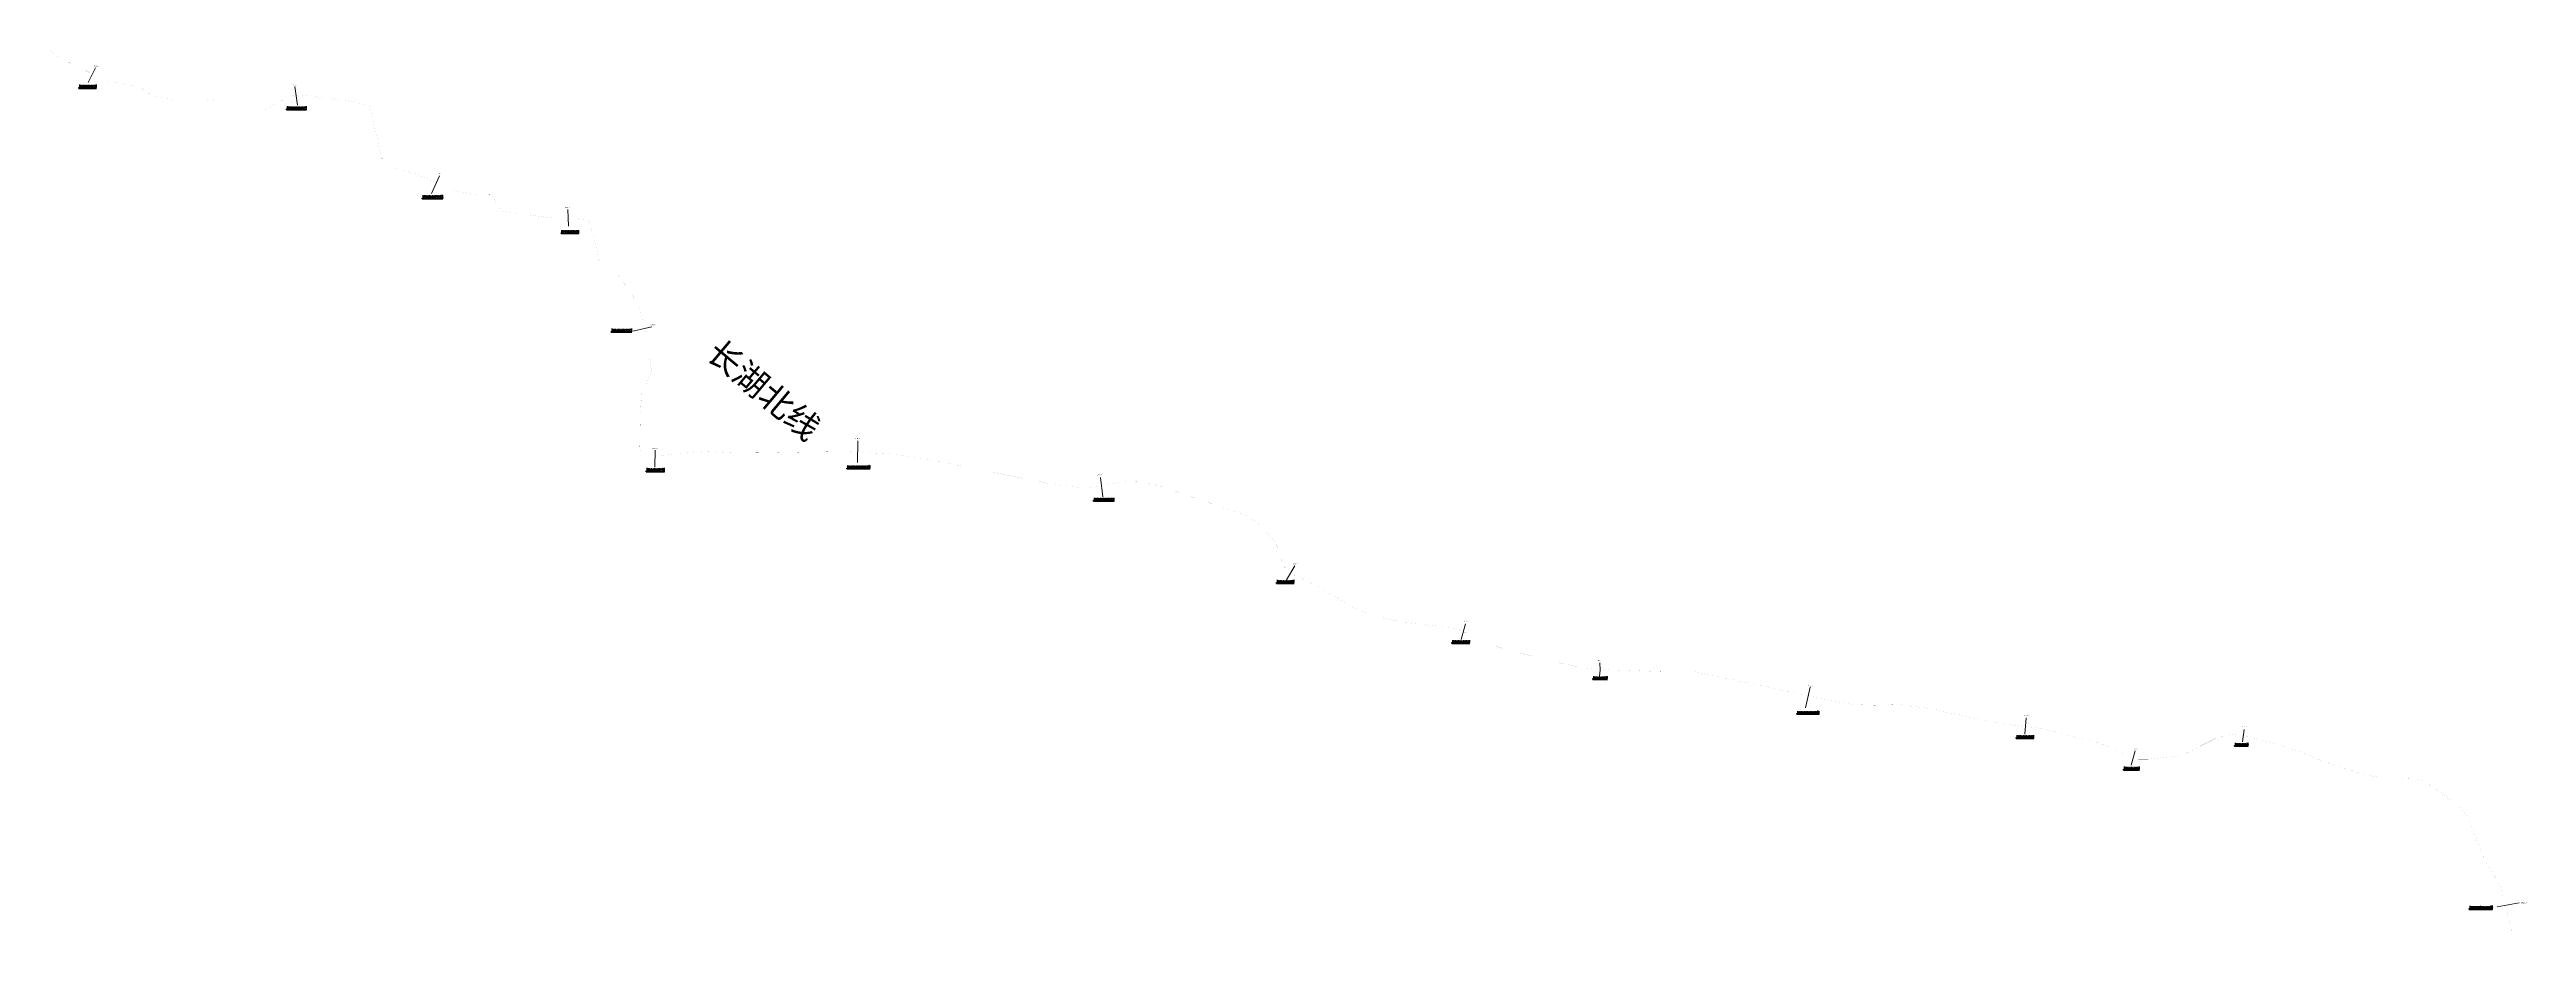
# Model space of a CAD drawing. Extents: x 496183 to 509827, y 3426359 to 3433305.
# Drawn here: x 499740 to 509827, y 3426359 to 3429968 of the extents above; entities that cross this region are included whole.
import ezdxf
from ezdxf.enums import TextEntityAlignment as Align

# ---------------------------------------------------------------- set-up
doc = ezdxf.new("R2010")
doc.units = 0
doc.header["$LTSCALE"] = 0.05
doc.linetypes.add('X4', pattern=[1.6, 0, -1.6])
for name, color, linetype in [('DMX', 1, 'CONTINUOUS'), ('zdm1', 2, 'CONTINUOUS'), ('ZDMT5', 3, 'CONTINUOUS'), ('断面线', 7, 'CONTINUOUS'), ('水位', 4, 'CONTINUOUS'), ('河道名称', 7, 'CONTINUOUS')]:
    doc.layers.add(name, color=color, linetype=linetype)
doc.layers.add('县级河道', color=12, linetype='CONTINUOUS', lineweight=60)
doc.layers.add('断面号', color=7, linetype='CONTINUOUS', lineweight=30)
doc.styles.add('HZ', font='rs.shx', dxfattribs={"width": 0.8, "bigfont": 'hztxt.shx'})
doc.styles.add('宋体', font='')
doc.styles.add('微软雅黑', font='msyh.ttf')
doc.styles.get('宋体').set_extended_font_data('SimSun')

msp = doc.modelspace()

# ---------------------------------------------------------------- linework, layer by layer
at = {"layer": 'DMX', "linetype": 'Continuous', "flags": 128}
for points in [[(499864, 3429821), (499869, 3429821), (499872, 3429821), (499874, 3429822), (499876, 3429822), (499878, 3429821), (499878, 3429820), (499879, 3429819), (499882, 3429819), (499883, 3429819), (499886, 3429818), (499888, 3429818), (499890, 3429817), (499893, 3429816), (499896, 3429816), (499898, 3429817), (499901, 3429817), (499903, 3429818), (499905, 3429818), (499907, 3429818), (499909, 3429818), (499910, 3429819), (499910, 3429821), (499911, 3429821), (499912, 3429822), (499913, 3429822), (499915, 3429822), (499917, 3429821), (499925, 3429821), (499930, 3429820)], [(500710, 3429734), (500714, 3429734), (500715, 3429734), (500716, 3429734), (500717, 3429734), (500718, 3429734), (500719, 3429734), (500720, 3429733), (500720, 3429733), (500721, 3429732), (500723, 3429731), (500724, 3429731), (500726, 3429731), (500728, 3429731), (500731, 3429731), (500734, 3429730), (500738, 3429729), (500741, 3429729), (500744, 3429728), (500748, 3429728), (500751, 3429729), (500754, 3429729), (500757, 3429730), (500760, 3429731), (500762, 3429731), (500763, 3429731), (500765, 3429731), (500766, 3429731), (500767, 3429733), (500769, 3429733), (500769, 3429734), (500769, 3429734), (500770, 3429734), (500773, 3429733), (500774, 3429733), (500782, 3429732), (500786, 3429732), (500786, 3429732)], [(501262, 3429369), (501263, 3429370), (501264, 3429370), (501266, 3429371), (501268, 3429372), (501270, 3429372), (501272, 3429371), (501274, 3429370), (501274, 3429370), (501274, 3429369), (501276, 3429368), (501277, 3429368), (501278, 3429368), (501281, 3429368), (501283, 3429367), (501288, 3429367), (501291, 3429366), (501293, 3429366), (501296, 3429366), (501299, 3429367), (501301, 3429367), (501303, 3429368), (501304, 3429368), (501305, 3429369), (501307, 3429369), (501308, 3429370), (501309, 3429371), (501309, 3429371), (501311, 3429372), (501312, 3429372), (501313, 3429372), (501321, 3429371), (501324, 3429370), (501326, 3429370), (501342, 3429369)], [(501828, 3429229), (501832, 3429229), (501841, 3429230), (501842, 3429230), (501842, 3429229), (501843, 3429228), (501843, 3429228), (501845, 3429227), (501846, 3429227), (501848, 3429227), (501850, 3429226), (501853, 3429225), (501856, 3429224), (501859, 3429224), (501862, 3429225), (501866, 3429226), (501869, 3429226), (501872, 3429227), (501874, 3429227), (501875, 3429227), (501879, 3429228), (501879, 3429230), (501881, 3429230), (501882, 3429230), (501883, 3429230), (501887, 3429229), (501892, 3429229), (501893, 3429229), (501896, 3429228)], [(502031, 3428826), (502032, 3428826), (502035, 3428826), (502037, 3428826), (502039, 3428827), (502040, 3428827), (502041, 3428827), (502042, 3428826), (502042, 3428825), (502044, 3428825), (502047, 3428824), (502049, 3428823), (502052, 3428823), (502056, 3428822), (502059, 3428822), (502062, 3428822), (502066, 3428823), (502069, 3428823), (502072, 3428824), (502076, 3428823), (502078, 3428824), (502079, 3428824), (502079, 3428824), (502079, 3428824), (502080, 3428825), (502081, 3428825), (502081, 3428826), (502086, 3428826), (502094, 3428826), (502102, 3428827), (502110, 3428827)], [(502991, 3428269), (502997, 3428269), (502997, 3428270), (502998, 3428271), (502998, 3428271), (503000, 3428271), (503001, 3428271), (503002, 3428270), (503003, 3428269), (503004, 3428269), (503004, 3428269), (503012, 3428268), (503019, 3428268), (503027, 3428267), (503030, 3428267), (503030, 3428267), (503032, 3428267), (503033, 3428266), (503036, 3428266), (503038, 3428266), (503040, 3428266), (503045, 3428266), (503052, 3428267), (503056, 3428267), (503057, 3428267), (503058, 3428267), (503059, 3428267), (503060, 3428267), (503060, 3428268), (503061, 3428270), (503062, 3428270), (503063, 3428270), (503071, 3428270), (503072, 3428270), (503081, 3428271)], [(502174, 3428259), (502175, 3428260), (502178, 3428260), (502179, 3428260), (502180, 3428259), (502182, 3428258), (502182, 3428257), (502183, 3428257), (502187, 3428257), (502189, 3428256), (502191, 3428256), (502194, 3428255), (502197, 3428255), (502200, 3428255), (502204, 3428255), (502207, 3428255), (502210, 3428256), (502212, 3428256), (502213, 3428256), (502216, 3428256), (502218, 3428256), (502220, 3428257), (502221, 3428258), (502224, 3428260), (502224, 3428260), (502226, 3428260), (502231, 3428259), (502239, 3428258), (502244, 3428258)], [(503996, 3428138), (504000, 3428138), (504002, 3428139), (504005, 3428139), (504007, 3428138), (504008, 3428138), (504010, 3428137), (504011, 3428136), (504012, 3428136), (504013, 3428136), (504015, 3428136), (504017, 3428136), (504019, 3428136), (504020, 3428135), (504022, 3428135), (504025, 3428135), (504028, 3428135), (504031, 3428135), (504034, 3428135), (504035, 3428135), (504037, 3428135), (504040, 3428135), (504042, 3428136), (504043, 3428137), (504043, 3428137), (504044, 3428139), (504046, 3428139), (504048, 3428138), (504053, 3428138), (504055, 3428137), (504058, 3428137), (504073, 3428137), (504076, 3428137)], [(504741, 3427803), (504745, 3427803), (504748, 3427803), (504750, 3427803), (504752, 3427804), (504752, 3427804), (504754, 3427803), (504755, 3427802), (504757, 3427801), (504760, 3427801), (504762, 3427801), (504763, 3427800), (504765, 3427800), (504768, 3427800), (504771, 3427800), (504774, 3427800), (504777, 3427800), (504780, 3427800), (504783, 3427801), (504786, 3427801), (504786, 3427801), (504787, 3427801), (504789, 3427801), (504791, 3427801), (504793, 3427801), (504793, 3427801), (504795, 3427802), (504795, 3427803), (504796, 3427803), (504798, 3427804), (504799, 3427804), (504800, 3427804), (504804, 3427804), (504807, 3427804), (504807, 3427803)], [(505456, 3427558), (505461, 3427557), (505467, 3427558), (505470, 3427558), (505471, 3427558), (505472, 3427558), (505472, 3427556), (505473, 3427556), (505477, 3427555), (505479, 3427555), (505481, 3427555), (505484, 3427554), (505486, 3427554), (505489, 3427554), (505491, 3427554), (505494, 3427555), (505496, 3427555), (505500, 3427555), (505503, 3427555), (505506, 3427555), (505508, 3427556), (505510, 3427559), (505511, 3427559), (505514, 3427558), (505516, 3427558), (505520, 3427557), (505523, 3427557), (505523, 3427557)], [(506029, 3427411), (506031, 3427412), (506033, 3427412), (506036, 3427411), (506036, 3427411), (506037, 3427410), (506039, 3427409), (506040, 3427409), (506043, 3427409), (506046, 3427409), (506049, 3427409), (506051, 3427408), (506055, 3427408), (506058, 3427409), (506061, 3427409), (506063, 3427409), (506065, 3427409), (506067, 3427409), (506068, 3427409), (506070, 3427410), (506070, 3427411), (506071, 3427411), (506072, 3427412), (506073, 3427413), (506074, 3427412), (506075, 3427412), (506079, 3427411), (506080, 3427411), (506082, 3427411), (506083, 3427410), (506084, 3427410)], [(506860, 3427267), (506866, 3427268), (506870, 3427269), (506875, 3427269), (506877, 3427268), (506878, 3427267), (506879, 3427267), (506882, 3427267), (506884, 3427267), (506887, 3427267), (506890, 3427266), (506892, 3427266), (506895, 3427266), (506898, 3427266), (506900, 3427266), (506903, 3427267), (506905, 3427267), (506908, 3427267), (506910, 3427267), (506912, 3427267), (506913, 3427267), (506914, 3427267), (506917, 3427267), (506920, 3427267), (506921, 3427268), (506923, 3427269), (506923, 3427269), (506924, 3427270), (506926, 3427271), (506926, 3427270), (506929, 3427269), (506933, 3427268), (506946, 3427268)], [(507753, 3427171), (507759, 3427171), (507762, 3427171), (507763, 3427171), (507767, 3427169), (507768, 3427169), (507771, 3427168), (507775, 3427168), (507777, 3427167), (507781, 3427167), (507783, 3427167), (507785, 3427167), (507787, 3427167), (507789, 3427167), (507791, 3427167), (507793, 3427167), (507793, 3427167), (507795, 3427167), (507797, 3427168), (507799, 3427168), (507801, 3427168), (507804, 3427169), (507806, 3427169), (507808, 3427170), (507813, 3427171), (507816, 3427171), (507821, 3427171)], [(508642, 3427139), (508644, 3427140), (508645, 3427141), (508648, 3427141), (508651, 3427139), (508652, 3427138), (508653, 3427138), (508656, 3427137), (508659, 3427137), (508660, 3427136), (508662, 3427136), (508664, 3427136), (508667, 3427135), (508670, 3427136), (508670, 3427136), (508672, 3427136), (508672, 3427136), (508673, 3427137), (508674, 3427137), (508677, 3427137), (508680, 3427138), (508681, 3427139), (508686, 3427140), (508691, 3427140), (508694, 3427140)], [(508191, 3427042), (508192, 3427043), (508195, 3427044), (508197, 3427044), (508199, 3427043), (508201, 3427042), (508202, 3427043), (508204, 3427040), (508206, 3427039), (508208, 3427039), (508211, 3427038), (508213, 3427038), (508215, 3427038), (508217, 3427038), (508220, 3427039), (508223, 3427039), (508225, 3427039), (508227, 3427039), (508229, 3427039), (508232, 3427040), (508232, 3427040), (508233, 3427041), (508234, 3427042), (508235, 3427043), (508237, 3427043), (508239, 3427043), (508243, 3427041), (508248, 3427040), (508250, 3427041)], [(509597, 3426477), (509599, 3426477), (509602, 3426476), (509604, 3426477), (509604, 3426477), (509613, 3426477), (509621, 3426477), (509630, 3426477), (509637, 3426477), (509638, 3426477), (509638, 3426478), (509639, 3426478), (509641, 3426477), (509641, 3426476), (509642, 3426475), (509642, 3426474), (509643, 3426473), (509646, 3426471), (509648, 3426471), (509651, 3426471), (509657, 3426471), (509660, 3426471), (509666, 3426472), (509668, 3426473), (509672, 3426474), (509673, 3426475), (509674, 3426475), (509676, 3426476), (509678, 3426476), (509682, 3426477), (509684, 3426477), (509686, 3426476), (509688, 3426476)]]:
    msp.add_lwpolyline(points, dxfattribs=at)
at = {"layer": 'zdm1', "linetype": 'Continuous'}
for p, q in [((499860, 3429810), (499860, 3429814)), ((499860, 3429814), (499864, 3429814)), ((499860, 3429812), (499931, 3429812)), ((499860, 3429810), (499931, 3429810)), ((499863, 3429814), (499863, 3429825)), ((499864, 3429814), (499864, 3429825)), ((499864, 3429810), (499864, 3429814)), ((499864, 3429814), (499931, 3429814)), ((499931, 3429814), (499931, 3429825)), ((499931, 3429814), (499931, 3429825)), ((500705, 3429723), (500705, 3429726)), ((500705, 3429726), (500710, 3429726)), ((500705, 3429725), (500787, 3429725)), ((500705, 3429723), (500787, 3429723)), ((500709, 3429726), (500709, 3429737)), ((500709, 3429723), (500709, 3429726)), ((500710, 3429726), (500710, 3429737)), ((500710, 3429726), (500787, 3429726)), ((500787, 3429726), (500787, 3429737)), ((500787, 3429726), (500787, 3429737)), ((501258, 3429360), (501258, 3429363)), ((501258, 3429363), (501262, 3429363)), ((501258, 3429362), (501342, 3429362)), ((501258, 3429360), (501342, 3429360)), ((501262, 3429363), (501262, 3429375)), ((501262, 3429363), (501262, 3429375)), ((501262, 3429360), (501262, 3429363)), ((501262, 3429363), (501342, 3429363)), ((501342, 3429363), (501342, 3429375)), ((501342, 3429363), (501342, 3429375)), ((501824, 3429218), (501824, 3429221)), ((501824, 3429221), (501828, 3429221)), ((501824, 3429220), (501896, 3429220)), ((501824, 3429218), (501896, 3429218)), ((501827, 3429221), (501827, 3429232)), ((501828, 3429221), (501828, 3429232)), ((501828, 3429218), (501828, 3429221)), ((501828, 3429221), (501896, 3429221)), ((501896, 3429221), (501896, 3429232)), ((501896, 3429221), (501896, 3429232)), ((502027, 3428816), (502027, 3428820)), ((502027, 3428820), (502031, 3428820)), ((502027, 3428818), (502111, 3428818)), ((502027, 3428816), (502111, 3428816)), ((502031, 3428820), (502031, 3428831)), ((502031, 3428820), (502031, 3428831)), ((502031, 3428816), (502031, 3428820)), ((502031, 3428820), (502111, 3428820)), ((502111, 3428820), (502111, 3428831)), ((502111, 3428820), (502111, 3428831)), ((502991, 3428263), (502991, 3428274)), ((502991, 3428263), (502991, 3428274)), ((503082, 3428263), (503082, 3428274)), ((503082, 3428263), (503082, 3428274)), ((502170, 3428248), (502170, 3428252)), ((502170, 3428252), (502174, 3428252)), ((502170, 3428250), (502244, 3428250)), ((502170, 3428248), (502244, 3428248)), ((502174, 3428252), (502174, 3428264)), ((502174, 3428252), (502174, 3428264)), ((502174, 3428248), (502174, 3428252)), ((502174, 3428252), (502244, 3428252)), ((502244, 3428252), (502244, 3428264)), ((502244, 3428252), (502244, 3428264)), ((502987, 3428260), (502987, 3428263)), ((502987, 3428263), (502991, 3428263)), ((502987, 3428262), (503082, 3428262)), ((502987, 3428260), (503082, 3428260)), ((502991, 3428260), (502991, 3428263)), ((502991, 3428263), (503082, 3428263)), ((503992, 3428128), (503992, 3428132)), ((503992, 3428132), (503996, 3428132)), ((503992, 3428130), (504076, 3428130)), ((503992, 3428128), (504076, 3428128)), ((503996, 3428132), (503996, 3428142)), ((503996, 3428132), (503996, 3428142)), ((503996, 3428128), (503996, 3428132)), ((503996, 3428132), (504076, 3428132)), ((504076, 3428132), (504076, 3428142)), ((504076, 3428132), (504076, 3428142)), ((504737, 3427793), (504737, 3427797)), ((504737, 3427797), (504741, 3427797)), ((504737, 3427795), (504808, 3427795)), ((504737, 3427793), (504808, 3427793)), ((504741, 3427797), (504741, 3427807)), ((504741, 3427797), (504741, 3427807)), ((504741, 3427793), (504741, 3427797)), ((504741, 3427797), (504808, 3427797)), ((504808, 3427797), (504808, 3427807)), ((504808, 3427797), (504808, 3427807)), ((505451, 3427548), (505451, 3427552)), ((505451, 3427552), (505456, 3427552)), ((505451, 3427550), (505524, 3427550)), ((505451, 3427548), (505524, 3427548)), ((505455, 3427552), (505455, 3427562)), ((505455, 3427552), (505455, 3427562)), ((505455, 3427548), (505455, 3427552)), ((505456, 3427552), (505524, 3427552)), ((505524, 3427552), (505524, 3427562)), ((505524, 3427552), (505524, 3427562)), ((506025, 3427402), (506025, 3427405)), ((506025, 3427405), (506029, 3427405)), ((506025, 3427404), (506084, 3427404)), ((506025, 3427402), (506084, 3427402)), ((506029, 3427405), (506029, 3427415)), ((506029, 3427405), (506029, 3427415)), ((506029, 3427402), (506029, 3427405)), ((506029, 3427405), (506084, 3427405)), ((506084, 3427405), (506084, 3427415)), ((506084, 3427405), (506084, 3427415)), ((506855, 3427260), (506855, 3427263)), ((506855, 3427263), (506860, 3427263)), ((506855, 3427262), (506946, 3427262)), ((506859, 3427263), (506859, 3427273)), ((506859, 3427263), (506859, 3427273)), ((506859, 3427260), (506859, 3427263)), ((506860, 3427263), (506946, 3427263)), ((506946, 3427263), (506946, 3427273)), ((506946, 3427263), (506946, 3427273)), ((506855, 3427260), (506946, 3427260)), ((507749, 3427161), (507749, 3427165)), ((507749, 3427165), (507753, 3427165)), ((507749, 3427163), (507821, 3427163)), ((507749, 3427161), (507821, 3427161)), ((507753, 3427165), (507753, 3427175)), ((507753, 3427165), (507753, 3427175)), ((507753, 3427161), (507753, 3427165)), ((507753, 3427165), (507821, 3427165)), ((507821, 3427165), (507821, 3427175)), ((507821, 3427165), (507821, 3427175)), ((508638, 3427130), (508638, 3427133)), ((508638, 3427133), (508642, 3427133)), ((508638, 3427132), (508694, 3427132)), ((508638, 3427130), (508694, 3427130)), ((508642, 3427133), (508642, 3427143)), ((508642, 3427133), (508642, 3427143)), ((508642, 3427130), (508642, 3427133)), ((508642, 3427133), (508694, 3427133)), ((508694, 3427133), (508694, 3427143)), ((508694, 3427133), (508694, 3427143)), ((508186, 3427032), (508186, 3427036)), ((508186, 3427036), (508191, 3427036)), ((508186, 3427034), (508251, 3427034)), ((508186, 3427032), (508251, 3427032)), ((508190, 3427036), (508190, 3427047)), ((508190, 3427036), (508190, 3427047)), ((508190, 3427032), (508190, 3427036)), ((508191, 3427036), (508251, 3427036)), ((508251, 3427036), (508251, 3427047)), ((508251, 3427036), (508251, 3427047)), ((509593, 3426465), (509593, 3426468)), ((509593, 3426468), (509597, 3426468)), ((509593, 3426467), (509689, 3426467)), ((509593, 3426465), (509689, 3426465)), ((509597, 3426468), (509597, 3426480)), ((509597, 3426468), (509597, 3426480)), ((509597, 3426465), (509597, 3426468)), ((509597, 3426468), (509689, 3426468)), ((509689, 3426468), (509689, 3426480)), ((509689, 3426468), (509689, 3426480))]:
    msp.add_line(p, q, dxfattribs=at)
at = {"layer": 'zdm1', "linetype": 'X4'}
for p, q in [((499863, 3429823), (499932, 3429823)), ((499863, 3429818), (499932, 3429818)), ((500708, 3429735), (500788, 3429735)), ((500708, 3429730), (500788, 3429730)), ((501261, 3429373), (501343, 3429373)), ((501261, 3429368), (501343, 3429368)), ((501261, 3429363), (501343, 3429363)), ((501827, 3429231), (501897, 3429231)), ((501827, 3429226), (501897, 3429226)), ((501827, 3429221), (501897, 3429221)), ((502030, 3428829), (502112, 3428829)), ((502030, 3428824), (502112, 3428824)), ((502990, 3428272), (503083, 3428272)), ((502173, 3428261), (502245, 3428261)), ((502173, 3428256), (502245, 3428256)), ((502990, 3428267), (503083, 3428267)), ((503995, 3428140), (504077, 3428140)), ((503995, 3428135), (504077, 3428135)), ((504740, 3427805), (504809, 3427805)), ((504740, 3427800), (504809, 3427800)), ((505454, 3427560), (505525, 3427560)), ((505454, 3427555), (505525, 3427555)), ((506028, 3427413), (506085, 3427413)), ((506028, 3427408), (506085, 3427408)), ((506858, 3427271), (506947, 3427271)), ((506858, 3427266), (506947, 3427266)), ((507752, 3427173), (507822, 3427173)), ((507752, 3427168), (507822, 3427168)), ((508641, 3427141), (508695, 3427141)), ((508641, 3427136), (508695, 3427136)), ((508189, 3427044), (508252, 3427044)), ((508189, 3427039), (508252, 3427039)), ((509596, 3426477), (509690, 3426477)), ((509596, 3426472), (509690, 3426472))]:
    msp.add_line(p, q, dxfattribs=at)
at = {"layer": 'zdm1', "linetype": 'Continuous', "flags": 128}
for points in [[(499864, 3429825, 0.1, 0.1, 0), (499864, 3429826, 0.1, 0.1, 0)], [(499864, 3429823, 0.1, 0.1, 0), (499864, 3429824, 0.1, 0.1, 0)], [(499864, 3429821, 0.1, 0.1, 0), (499864, 3429822, 0.1, 0.1, 0)], [(499864, 3429819, 0.1, 0.1, 0), (499864, 3429820, 0.1, 0.1, 0)], [(499864, 3429817, 0.1, 0.1, 0), (499864, 3429818, 0.1, 0.1, 0)], [(499864, 3429815, 0.1, 0.1, 0), (499864, 3429816, 0.1, 0.1, 0)], [(499931, 3429825, 0.1, 0.1, 0), (499931, 3429826, 0.1, 0.1, 0)], [(499931, 3429823, 0.1, 0.1, 0), (499931, 3429824, 0.1, 0.1, 0)], [(499931, 3429821, 0.1, 0.1, 0), (499931, 3429822, 0.1, 0.1, 0)], [(499931, 3429819, 0.1, 0.1, 0), (499931, 3429820, 0.1, 0.1, 0)], [(499931, 3429817, 0.1, 0.1, 0), (499931, 3429818, 0.1, 0.1, 0)], [(499931, 3429815, 0.1, 0.1, 0), (499931, 3429816, 0.1, 0.1, 0)], [(500709, 3429737, 0.1, 0.1, 0), (500709, 3429738, 0.1, 0.1, 0)], [(500709, 3429735, 0.1, 0.1, 0), (500709, 3429736, 0.1, 0.1, 0)], [(500709, 3429733, 0.1, 0.1, 0), (500709, 3429734, 0.1, 0.1, 0)], [(500709, 3429731, 0.1, 0.1, 0), (500709, 3429732, 0.1, 0.1, 0)], [(500709, 3429729, 0.1, 0.1, 0), (500709, 3429730, 0.1, 0.1, 0)], [(500709, 3429727, 0.1, 0.1, 0), (500709, 3429728, 0.1, 0.1, 0)], [(500787, 3429737, 0.1, 0.1, 0), (500787, 3429738, 0.1, 0.1, 0)], [(500787, 3429735, 0.1, 0.1, 0), (500787, 3429736, 0.1, 0.1, 0)], [(500787, 3429733, 0.1, 0.1, 0), (500787, 3429734, 0.1, 0.1, 0)], [(500787, 3429731, 0.1, 0.1, 0), (500787, 3429732, 0.1, 0.1, 0)], [(500787, 3429729, 0.1, 0.1, 0), (500787, 3429730, 0.1, 0.1, 0)], [(500787, 3429727, 0.1, 0.1, 0), (500787, 3429728, 0.1, 0.1, 0)], [(501262, 3429374, 0.1, 0.1, 0), (501262, 3429375, 0.1, 0.1, 0)], [(501262, 3429372, 0.1, 0.1, 0), (501262, 3429373, 0.1, 0.1, 0)], [(501262, 3429370, 0.1, 0.1, 0), (501262, 3429371, 0.1, 0.1, 0)], [(501262, 3429368, 0.1, 0.1, 0), (501262, 3429369, 0.1, 0.1, 0)], [(501262, 3429366, 0.1, 0.1, 0), (501262, 3429367, 0.1, 0.1, 0)], [(501262, 3429364, 0.1, 0.1, 0), (501262, 3429365, 0.1, 0.1, 0)], [(501342, 3429374, 0.1, 0.1, 0), (501342, 3429375, 0.1, 0.1, 0)], [(501342, 3429372, 0.1, 0.1, 0), (501342, 3429373, 0.1, 0.1, 0)], [(501342, 3429370, 0.1, 0.1, 0), (501342, 3429371, 0.1, 0.1, 0)], [(501342, 3429368, 0.1, 0.1, 0), (501342, 3429369, 0.1, 0.1, 0)], [(501342, 3429366, 0.1, 0.1, 0), (501342, 3429367, 0.1, 0.1, 0)], [(501342, 3429364, 0.1, 0.1, 0), (501342, 3429365, 0.1, 0.1, 0)], [(501828, 3429232, 0.1, 0.1, 0), (501828, 3429233, 0.1, 0.1, 0)], [(501828, 3429230, 0.1, 0.1, 0), (501828, 3429231, 0.1, 0.1, 0)], [(501828, 3429228, 0.1, 0.1, 0), (501828, 3429229, 0.1, 0.1, 0)], [(501828, 3429226, 0.1, 0.1, 0), (501828, 3429227, 0.1, 0.1, 0)], [(501828, 3429224, 0.1, 0.1, 0), (501828, 3429225, 0.1, 0.1, 0)], [(501828, 3429222, 0.1, 0.1, 0), (501828, 3429223, 0.1, 0.1, 0)], [(501896, 3429232, 0.1, 0.1, 0), (501896, 3429233, 0.1, 0.1, 0)], [(501896, 3429230, 0.1, 0.1, 0), (501896, 3429231, 0.1, 0.1, 0)], [(501896, 3429228, 0.1, 0.1, 0), (501896, 3429229, 0.1, 0.1, 0)], [(501896, 3429226, 0.1, 0.1, 0), (501896, 3429227, 0.1, 0.1, 0)], [(501896, 3429224, 0.1, 0.1, 0), (501896, 3429225, 0.1, 0.1, 0)], [(501896, 3429222, 0.1, 0.1, 0), (501896, 3429223, 0.1, 0.1, 0)], [(502031, 3428831, 0.1, 0.1, 0), (502031, 3428832, 0.1, 0.1, 0)], [(502031, 3428829, 0.1, 0.1, 0), (502031, 3428830, 0.1, 0.1, 0)], [(502031, 3428827, 0.1, 0.1, 0), (502031, 3428828, 0.1, 0.1, 0)], [(502031, 3428825, 0.1, 0.1, 0), (502031, 3428826, 0.1, 0.1, 0)], [(502031, 3428823, 0.1, 0.1, 0), (502031, 3428824, 0.1, 0.1, 0)], [(502031, 3428821, 0.1, 0.1, 0), (502031, 3428822, 0.1, 0.1, 0)], [(502111, 3428831, 0.1, 0.1, 0), (502111, 3428832, 0.1, 0.1, 0)], [(502111, 3428829, 0.1, 0.1, 0), (502111, 3428830, 0.1, 0.1, 0)], [(502111, 3428827, 0.1, 0.1, 0), (502111, 3428828, 0.1, 0.1, 0)], [(502111, 3428825, 0.1, 0.1, 0), (502111, 3428826, 0.1, 0.1, 0)], [(502111, 3428823, 0.1, 0.1, 0), (502111, 3428824, 0.1, 0.1, 0)], [(502111, 3428821, 0.1, 0.1, 0), (502111, 3428822, 0.1, 0.1, 0)], [(502991, 3428274, 0.1, 0.1, 0), (502991, 3428275, 0.1, 0.1, 0)], [(502991, 3428272, 0.1, 0.1, 0), (502991, 3428273, 0.1, 0.1, 0)], [(502991, 3428270, 0.1, 0.1, 0), (502991, 3428271, 0.1, 0.1, 0)], [(502991, 3428268, 0.1, 0.1, 0), (502991, 3428269, 0.1, 0.1, 0)], [(503082, 3428274, 0.1, 0.1, 0), (503082, 3428275, 0.1, 0.1, 0)], [(503082, 3428272, 0.1, 0.1, 0), (503082, 3428273, 0.1, 0.1, 0)], [(503082, 3428270, 0.1, 0.1, 0), (503082, 3428271, 0.1, 0.1, 0)], [(503082, 3428268, 0.1, 0.1, 0), (503082, 3428269, 0.1, 0.1, 0)], [(502174, 3428263, 0.1, 0.1, 0), (502174, 3428264, 0.1, 0.1, 0)], [(502174, 3428261, 0.1, 0.1, 0), (502174, 3428262, 0.1, 0.1, 0)], [(502174, 3428259, 0.1, 0.1, 0), (502174, 3428260, 0.1, 0.1, 0)], [(502174, 3428257, 0.1, 0.1, 0), (502174, 3428258, 0.1, 0.1, 0)], [(502174, 3428255, 0.1, 0.1, 0), (502174, 3428256, 0.1, 0.1, 0)], [(502174, 3428253, 0.1, 0.1, 0), (502174, 3428254, 0.1, 0.1, 0)], [(502244, 3428263, 0.1, 0.1, 0), (502244, 3428264, 0.1, 0.1, 0)], [(502244, 3428261, 0.1, 0.1, 0), (502244, 3428262, 0.1, 0.1, 0)], [(502244, 3428259, 0.1, 0.1, 0), (502244, 3428260, 0.1, 0.1, 0)], [(502244, 3428257, 0.1, 0.1, 0), (502244, 3428258, 0.1, 0.1, 0)], [(502244, 3428255, 0.1, 0.1, 0), (502244, 3428256, 0.1, 0.1, 0)], [(502244, 3428253, 0.1, 0.1, 0), (502244, 3428254, 0.1, 0.1, 0)], [(502991, 3428266, 0.1, 0.1, 0), (502991, 3428267, 0.1, 0.1, 0)], [(502991, 3428264, 0.1, 0.1, 0), (502991, 3428265, 0.1, 0.1, 0)], [(503082, 3428266, 0.1, 0.1, 0), (503082, 3428267, 0.1, 0.1, 0)], [(503082, 3428264, 0.1, 0.1, 0), (503082, 3428265, 0.1, 0.1, 0)], [(503996, 3428141, 0.1, 0.1, 0), (503996, 3428142, 0.1, 0.1, 0)], [(503996, 3428139, 0.1, 0.1, 0), (503996, 3428140, 0.1, 0.1, 0)], [(503996, 3428137, 0.1, 0.1, 0), (503996, 3428138, 0.1, 0.1, 0)], [(503996, 3428135, 0.1, 0.1, 0), (503996, 3428136, 0.1, 0.1, 0)], [(503996, 3428133, 0.1, 0.1, 0), (503996, 3428134, 0.1, 0.1, 0)], [(504076, 3428141, 0.1, 0.1, 0), (504076, 3428142, 0.1, 0.1, 0)], [(504076, 3428139, 0.1, 0.1, 0), (504076, 3428140, 0.1, 0.1, 0)], [(504076, 3428137, 0.1, 0.1, 0), (504076, 3428138, 0.1, 0.1, 0)], [(504076, 3428135, 0.1, 0.1, 0), (504076, 3428136, 0.1, 0.1, 0)], [(504076, 3428133, 0.1, 0.1, 0), (504076, 3428134, 0.1, 0.1, 0)], [(504741, 3427806, 0.1, 0.1, 0), (504741, 3427807, 0.1, 0.1, 0)], [(504741, 3427804, 0.1, 0.1, 0), (504741, 3427805, 0.1, 0.1, 0)], [(504741, 3427802, 0.1, 0.1, 0), (504741, 3427803, 0.1, 0.1, 0)], [(504741, 3427800, 0.1, 0.1, 0), (504741, 3427801, 0.1, 0.1, 0)], [(504741, 3427798, 0.1, 0.1, 0), (504741, 3427799, 0.1, 0.1, 0)], [(504808, 3427806, 0.1, 0.1, 0), (504808, 3427807, 0.1, 0.1, 0)], [(504808, 3427804, 0.1, 0.1, 0), (504808, 3427805, 0.1, 0.1, 0)], [(504808, 3427802, 0.1, 0.1, 0), (504808, 3427803, 0.1, 0.1, 0)], [(504808, 3427800, 0.1, 0.1, 0), (504808, 3427801, 0.1, 0.1, 0)], [(504808, 3427798, 0.1, 0.1, 0), (504808, 3427799, 0.1, 0.1, 0)], [(505455, 3427561, 0.1, 0.1, 0), (505455, 3427562, 0.1, 0.1, 0)], [(505455, 3427559, 0.1, 0.1, 0), (505455, 3427560, 0.1, 0.1, 0)], [(505455, 3427557, 0.1, 0.1, 0), (505455, 3427558, 0.1, 0.1, 0)], [(505455, 3427555, 0.1, 0.1, 0), (505455, 3427556, 0.1, 0.1, 0)], [(505455, 3427553, 0.1, 0.1, 0), (505455, 3427554, 0.1, 0.1, 0)], [(505524, 3427561, 0.1, 0.1, 0), (505524, 3427562, 0.1, 0.1, 0)], [(505524, 3427559, 0.1, 0.1, 0), (505524, 3427560, 0.1, 0.1, 0)], [(505524, 3427557, 0.1, 0.1, 0), (505524, 3427558, 0.1, 0.1, 0)], [(505524, 3427555, 0.1, 0.1, 0), (505524, 3427556, 0.1, 0.1, 0)], [(505524, 3427553, 0.1, 0.1, 0), (505524, 3427554, 0.1, 0.1, 0)], [(506029, 3427414, 0.1, 0.1, 0), (506029, 3427415, 0.1, 0.1, 0)], [(506029, 3427412, 0.1, 0.1, 0), (506029, 3427413, 0.1, 0.1, 0)], [(506029, 3427410, 0.1, 0.1, 0), (506029, 3427411, 0.1, 0.1, 0)], [(506029, 3427408, 0.1, 0.1, 0), (506029, 3427409, 0.1, 0.1, 0)], [(506029, 3427406, 0.1, 0.1, 0), (506029, 3427407, 0.1, 0.1, 0)], [(506084, 3427414, 0.1, 0.1, 0), (506084, 3427415, 0.1, 0.1, 0)], [(506084, 3427412, 0.1, 0.1, 0), (506084, 3427413, 0.1, 0.1, 0)], [(506084, 3427410, 0.1, 0.1, 0), (506084, 3427411, 0.1, 0.1, 0)], [(506084, 3427408, 0.1, 0.1, 0), (506084, 3427409, 0.1, 0.1, 0)], [(506084, 3427406, 0.1, 0.1, 0), (506084, 3427407, 0.1, 0.1, 0)], [(506859, 3427272, 0.1, 0.1, 0), (506859, 3427273, 0.1, 0.1, 0)], [(506859, 3427270, 0.1, 0.1, 0), (506859, 3427271, 0.1, 0.1, 0)], [(506859, 3427268, 0.1, 0.1, 0), (506859, 3427269, 0.1, 0.1, 0)], [(506859, 3427266, 0.1, 0.1, 0), (506859, 3427267, 0.1, 0.1, 0)], [(506859, 3427264, 0.1, 0.1, 0), (506859, 3427265, 0.1, 0.1, 0)], [(506946, 3427272, 0.1, 0.1, 0), (506946, 3427273, 0.1, 0.1, 0)], [(506946, 3427270, 0.1, 0.1, 0), (506946, 3427271, 0.1, 0.1, 0)], [(506946, 3427268, 0.1, 0.1, 0), (506946, 3427269, 0.1, 0.1, 0)], [(506946, 3427266, 0.1, 0.1, 0), (506946, 3427267, 0.1, 0.1, 0)], [(506946, 3427264, 0.1, 0.1, 0), (506946, 3427265, 0.1, 0.1, 0)], [(507753, 3427174, 0.1, 0.1, 0), (507753, 3427175, 0.1, 0.1, 0)], [(507753, 3427172, 0.1, 0.1, 0), (507753, 3427173, 0.1, 0.1, 0)], [(507753, 3427170, 0.1, 0.1, 0), (507753, 3427171, 0.1, 0.1, 0)], [(507753, 3427168, 0.1, 0.1, 0), (507753, 3427169, 0.1, 0.1, 0)], [(507753, 3427166, 0.1, 0.1, 0), (507753, 3427167, 0.1, 0.1, 0)], [(507821, 3427174, 0.1, 0.1, 0), (507821, 3427175, 0.1, 0.1, 0)], [(507821, 3427172, 0.1, 0.1, 0), (507821, 3427173, 0.1, 0.1, 0)], [(507821, 3427170, 0.1, 0.1, 0), (507821, 3427171, 0.1, 0.1, 0)], [(507821, 3427168, 0.1, 0.1, 0), (507821, 3427169, 0.1, 0.1, 0)], [(507821, 3427166, 0.1, 0.1, 0), (507821, 3427167, 0.1, 0.1, 0)], [(508642, 3427142, 0.1, 0.1, 0), (508642, 3427143, 0.1, 0.1, 0)], [(508642, 3427140, 0.1, 0.1, 0), (508642, 3427141, 0.1, 0.1, 0)], [(508642, 3427138, 0.1, 0.1, 0), (508642, 3427139, 0.1, 0.1, 0)], [(508642, 3427136, 0.1, 0.1, 0), (508642, 3427137, 0.1, 0.1, 0)], [(508642, 3427134, 0.1, 0.1, 0), (508642, 3427135, 0.1, 0.1, 0)], [(508694, 3427142, 0.1, 0.1, 0), (508694, 3427143, 0.1, 0.1, 0)], [(508694, 3427140, 0.1, 0.1, 0), (508694, 3427141, 0.1, 0.1, 0)], [(508694, 3427138, 0.1, 0.1, 0), (508694, 3427139, 0.1, 0.1, 0)], [(508694, 3427136, 0.1, 0.1, 0), (508694, 3427137, 0.1, 0.1, 0)], [(508694, 3427134, 0.1, 0.1, 0), (508694, 3427135, 0.1, 0.1, 0)], [(508190, 3427047, 0.1, 0.1, 0), (508190, 3427048, 0.1, 0.1, 0)], [(508190, 3427045, 0.1, 0.1, 0), (508190, 3427046, 0.1, 0.1, 0)], [(508190, 3427043, 0.1, 0.1, 0), (508190, 3427044, 0.1, 0.1, 0)], [(508190, 3427041, 0.1, 0.1, 0), (508190, 3427042, 0.1, 0.1, 0)], [(508190, 3427039, 0.1, 0.1, 0), (508190, 3427040, 0.1, 0.1, 0)], [(508190, 3427037, 0.1, 0.1, 0), (508190, 3427038, 0.1, 0.1, 0)], [(508251, 3427047, 0.1, 0.1, 0), (508251, 3427048, 0.1, 0.1, 0)], [(508251, 3427045, 0.1, 0.1, 0), (508251, 3427046, 0.1, 0.1, 0)], [(508251, 3427043, 0.1, 0.1, 0), (508251, 3427044, 0.1, 0.1, 0)], [(508251, 3427041, 0.1, 0.1, 0), (508251, 3427042, 0.1, 0.1, 0)], [(508251, 3427039, 0.1, 0.1, 0), (508251, 3427040, 0.1, 0.1, 0)], [(508251, 3427037, 0.1, 0.1, 0), (508251, 3427038, 0.1, 0.1, 0)], [(509597, 3426479, 0.1, 0.1, 0), (509597, 3426480, 0.1, 0.1, 0)], [(509597, 3426477, 0.1, 0.1, 0), (509597, 3426478, 0.1, 0.1, 0)], [(509597, 3426475, 0.1, 0.1, 0), (509597, 3426476, 0.1, 0.1, 0)], [(509597, 3426473, 0.1, 0.1, 0), (509597, 3426474, 0.1, 0.1, 0)], [(509597, 3426471, 0.1, 0.1, 0), (509597, 3426472, 0.1, 0.1, 0)], [(509597, 3426469, 0.1, 0.1, 0), (509597, 3426470, 0.1, 0.1, 0)], [(509689, 3426479, 0.1, 0.1, 0), (509689, 3426480, 0.1, 0.1, 0)], [(509689, 3426477, 0.1, 0.1, 0), (509689, 3426478, 0.1, 0.1, 0)], [(509689, 3426475, 0.1, 0.1, 0), (509689, 3426476, 0.1, 0.1, 0)], [(509689, 3426473, 0.1, 0.1, 0), (509689, 3426474, 0.1, 0.1, 0)], [(509689, 3426471, 0.1, 0.1, 0), (509689, 3426472, 0.1, 0.1, 0)], [(509689, 3426469, 0.1, 0.1, 0), (509689, 3426470, 0.1, 0.1, 0)]]:
    msp.add_lwpolyline(points, format="xyseb", dxfattribs=at)
at = {"layer": 'ZDMT5', "linetype": 'X4'}
for p, q in [((499864, 3429814), (499864, 3429821)), ((499869, 3429814), (499869, 3429821)), ((499872, 3429814), (499872, 3429821)), ((499874, 3429814), (499874, 3429822)), ((499876, 3429814), (499876, 3429822)), ((499878, 3429814), (499878, 3429821)), ((499878, 3429814), (499878, 3429820)), ((499879, 3429814), (499879, 3429819)), ((499882, 3429814), (499882, 3429819)), ((499883, 3429814), (499883, 3429819)), ((499886, 3429814), (499886, 3429818)), ((499888, 3429814), (499888, 3429818)), ((499890, 3429814), (499890, 3429817)), ((499893, 3429814), (499893, 3429816)), ((499896, 3429814), (499896, 3429816)), ((499898, 3429814), (499898, 3429817)), ((499901, 3429814), (499901, 3429817)), ((499903, 3429814), (499903, 3429818)), ((499905, 3429814), (499905, 3429818)), ((499907, 3429814), (499907, 3429818)), ((499909, 3429814), (499909, 3429818)), ((499910, 3429814), (499910, 3429821)), ((499910, 3429814), (499910, 3429819)), ((499911, 3429814), (499911, 3429821)), ((499912, 3429814), (499912, 3429822)), ((499913, 3429814), (499913, 3429822)), ((499915, 3429814), (499915, 3429822)), ((499917, 3429814), (499917, 3429821)), ((499925, 3429814), (499925, 3429821)), ((499930, 3429814), (499930, 3429820)), ((500710, 3429726), (500710, 3429734)), ((500714, 3429726), (500714, 3429734)), ((500715, 3429726), (500715, 3429734)), ((500716, 3429726), (500716, 3429734)), ((500717, 3429726), (500717, 3429734)), ((500718, 3429726), (500718, 3429734)), ((500719, 3429726), (500719, 3429734)), ((500720, 3429726), (500720, 3429733)), ((500720, 3429726), (500720, 3429733)), ((500721, 3429726), (500721, 3429732)), ((500723, 3429726), (500723, 3429731)), ((500724, 3429726), (500724, 3429731)), ((500726, 3429726), (500726, 3429731)), ((500728, 3429726), (500728, 3429731)), ((500731, 3429726), (500731, 3429731)), ((500734, 3429726), (500734, 3429730)), ((500738, 3429726), (500738, 3429729)), ((500741, 3429726), (500741, 3429729)), ((500744, 3429726), (500744, 3429728)), ((500748, 3429726), (500748, 3429728)), ((500751, 3429726), (500751, 3429729)), ((500754, 3429726), (500754, 3429729)), ((500757, 3429726), (500757, 3429730)), ((500760, 3429726), (500760, 3429731)), ((500762, 3429726), (500762, 3429731)), ((500763, 3429726), (500763, 3429731)), ((500765, 3429726), (500765, 3429731)), ((500766, 3429726), (500766, 3429731)), ((500767, 3429726), (500767, 3429733)), ((500769, 3429726), (500769, 3429734)), ((500769, 3429726), (500769, 3429734)), ((500769, 3429726), (500769, 3429733)), ((500770, 3429726), (500770, 3429734)), ((500773, 3429726), (500773, 3429733)), ((500774, 3429726), (500774, 3429733)), ((500782, 3429726), (500782, 3429732)), ((500786, 3429726), (500786, 3429732)), ((500786, 3429726), (500786, 3429732)), ((501262, 3429363), (501262, 3429369)), ((501263, 3429363), (501263, 3429370)), ((501264, 3429363), (501264, 3429370)), ((501266, 3429363), (501266, 3429371)), ((501268, 3429363), (501268, 3429372)), ((501270, 3429363), (501270, 3429372)), ((501272, 3429363), (501272, 3429371)), ((501274, 3429363), (501274, 3429370)), ((501274, 3429363), (501274, 3429370)), ((501274, 3429363), (501274, 3429369)), ((501276, 3429363), (501276, 3429368)), ((501277, 3429363), (501277, 3429368)), ((501278, 3429363), (501278, 3429368)), ((501281, 3429363), (501281, 3429368)), ((501283, 3429363), (501283, 3429367)), ((501288, 3429363), (501288, 3429367)), ((501291, 3429363), (501291, 3429366)), ((501293, 3429363), (501293, 3429366)), ((501296, 3429363), (501296, 3429366)), ((501299, 3429363), (501299, 3429367)), ((501301, 3429363), (501301, 3429367)), ((501303, 3429363), (501303, 3429368)), ((501304, 3429363), (501304, 3429368)), ((501305, 3429363), (501305, 3429369)), ((501307, 3429363), (501307, 3429369)), ((501308, 3429363), (501308, 3429370)), ((501309, 3429363), (501309, 3429371)), ((501309, 3429363), (501309, 3429371)), ((501311, 3429363), (501311, 3429372)), ((501312, 3429363), (501312, 3429372)), ((501313, 3429363), (501313, 3429372)), ((501321, 3429363), (501321, 3429371)), ((501324, 3429363), (501324, 3429370)), ((501326, 3429363), (501326, 3429370)), ((501342, 3429363), (501342, 3429369)), ((501828, 3429221), (501828, 3429229)), ((501832, 3429221), (501832, 3429229)), ((501841, 3429221), (501841, 3429230)), ((501842, 3429221), (501842, 3429230)), ((501842, 3429221), (501842, 3429229)), ((501843, 3429221), (501843, 3429228)), ((501843, 3429221), (501843, 3429228)), ((501845, 3429221), (501845, 3429227)), ((501846, 3429221), (501846, 3429227)), ((501848, 3429221), (501848, 3429227)), ((501850, 3429221), (501850, 3429226)), ((501853, 3429221), (501853, 3429225)), ((501856, 3429221), (501856, 3429224)), ((501859, 3429221), (501859, 3429224)), ((501862, 3429221), (501862, 3429225)), ((501866, 3429221), (501866, 3429226)), ((501869, 3429221), (501869, 3429226)), ((501872, 3429221), (501872, 3429227)), ((501874, 3429221), (501874, 3429227)), ((501875, 3429221), (501875, 3429227)), ((501879, 3429221), (501879, 3429230)), ((501879, 3429221), (501879, 3429228)), ((501881, 3429221), (501881, 3429230)), ((501882, 3429221), (501882, 3429230)), ((501883, 3429221), (501883, 3429230)), ((501887, 3429221), (501887, 3429229)), ((501892, 3429221), (501892, 3429229)), ((501893, 3429221), (501893, 3429229)), ((501896, 3429221), (501896, 3429228)), ((502031, 3428820), (502031, 3428826)), ((502032, 3428820), (502032, 3428826)), ((502035, 3428820), (502035, 3428826)), ((502037, 3428820), (502037, 3428826)), ((502039, 3428820), (502039, 3428827)), ((502040, 3428820), (502040, 3428827)), ((502041, 3428820), (502041, 3428827)), ((502042, 3428820), (502042, 3428826)), ((502042, 3428820), (502042, 3428825)), ((502044, 3428820), (502044, 3428825)), ((502047, 3428820), (502047, 3428824)), ((502049, 3428820), (502049, 3428823)), ((502052, 3428820), (502052, 3428823)), ((502056, 3428820), (502056, 3428822)), ((502059, 3428820), (502059, 3428822)), ((502062, 3428820), (502062, 3428822)), ((502066, 3428820), (502066, 3428823)), ((502069, 3428820), (502069, 3428823)), ((502072, 3428820), (502072, 3428824)), ((502076, 3428820), (502076, 3428823)), ((502078, 3428820), (502078, 3428824)), ((502079, 3428820), (502079, 3428824)), ((502079, 3428820), (502079, 3428824)), ((502079, 3428820), (502079, 3428824)), ((502080, 3428820), (502080, 3428825)), ((502081, 3428820), (502081, 3428826)), ((502081, 3428820), (502081, 3428825)), ((502086, 3428820), (502086, 3428826)), ((502094, 3428820), (502094, 3428826)), ((502102, 3428820), (502102, 3428827)), ((502110, 3428820), (502110, 3428827)), ((502991, 3428263), (502991, 3428269)), ((502997, 3428263), (502997, 3428270)), ((502997, 3428263), (502997, 3428269)), ((502998, 3428263), (502998, 3428271)), ((502998, 3428263), (502998, 3428271)), ((503000, 3428263), (503000, 3428271)), ((503001, 3428263), (503001, 3428271)), ((503002, 3428263), (503002, 3428270)), ((503003, 3428263), (503003, 3428269)), ((503004, 3428263), (503004, 3428269)), ((503004, 3428263), (503004, 3428269)), ((503061, 3428263), (503061, 3428270)), ((503062, 3428263), (503062, 3428270)), ((503063, 3428263), (503063, 3428270)), ((503071, 3428263), (503071, 3428270)), ((503072, 3428263), (503072, 3428270)), ((503081, 3428263), (503081, 3428271)), ((502174, 3428252), (502174, 3428259)), ((502175, 3428252), (502175, 3428260)), ((502178, 3428252), (502178, 3428260)), ((502179, 3428252), (502179, 3428260)), ((502180, 3428252), (502180, 3428259)), ((502182, 3428252), (502182, 3428258)), ((502182, 3428252), (502182, 3428257)), ((502183, 3428252), (502183, 3428257)), ((502187, 3428252), (502187, 3428257)), ((502189, 3428252), (502189, 3428256)), ((502191, 3428252), (502191, 3428256)), ((502194, 3428252), (502194, 3428255)), ((502197, 3428252), (502197, 3428255)), ((502200, 3428252), (502200, 3428255)), ((502204, 3428252), (502204, 3428255)), ((502207, 3428252), (502207, 3428255)), ((502210, 3428252), (502210, 3428256)), ((502212, 3428252), (502212, 3428256)), ((502213, 3428252), (502213, 3428256)), ((502216, 3428252), (502216, 3428256)), ((502218, 3428252), (502218, 3428256)), ((502220, 3428252), (502220, 3428257)), ((502221, 3428252), (502221, 3428258)), ((502224, 3428252), (502224, 3428260)), ((502224, 3428252), (502224, 3428260)), ((502226, 3428252), (502226, 3428260)), ((502231, 3428252), (502231, 3428259)), ((502239, 3428252), (502239, 3428258)), ((502244, 3428252), (502244, 3428258)), ((503012, 3428263), (503012, 3428268)), ((503019, 3428263), (503019, 3428268)), ((503027, 3428263), (503027, 3428267)), ((503030, 3428263), (503030, 3428267)), ((503030, 3428263), (503030, 3428267)), ((503032, 3428263), (503032, 3428267)), ((503033, 3428263), (503033, 3428266)), ((503036, 3428263), (503036, 3428266)), ((503038, 3428263), (503038, 3428266)), ((503040, 3428263), (503040, 3428266)), ((503045, 3428263), (503045, 3428266)), ((503052, 3428263), (503052, 3428267)), ((503056, 3428263), (503056, 3428267)), ((503057, 3428263), (503057, 3428267)), ((503058, 3428263), (503058, 3428267)), ((503059, 3428263), (503059, 3428267)), ((503060, 3428263), (503060, 3428268)), ((503060, 3428263), (503060, 3428267)), ((503996, 3428132), (503996, 3428138)), ((504000, 3428132), (504000, 3428138)), ((504002, 3428132), (504002, 3428139)), ((504005, 3428132), (504005, 3428139)), ((504007, 3428132), (504007, 3428138)), ((504008, 3428132), (504008, 3428138)), ((504010, 3428132), (504010, 3428137)), ((504011, 3428132), (504011, 3428136)), ((504012, 3428132), (504012, 3428136)), ((504013, 3428132), (504013, 3428136)), ((504015, 3428132), (504015, 3428136)), ((504017, 3428132), (504017, 3428136)), ((504019, 3428132), (504019, 3428136)), ((504020, 3428132), (504020, 3428135)), ((504022, 3428132), (504022, 3428135)), ((504025, 3428132), (504025, 3428135)), ((504028, 3428132), (504028, 3428135)), ((504031, 3428132), (504031, 3428135)), ((504034, 3428132), (504034, 3428135)), ((504035, 3428132), (504035, 3428135)), ((504037, 3428132), (504037, 3428135)), ((504040, 3428132), (504040, 3428135)), ((504042, 3428132), (504042, 3428136)), ((504043, 3428132), (504043, 3428137)), ((504043, 3428132), (504043, 3428137)), ((504044, 3428132), (504044, 3428139)), ((504046, 3428132), (504046, 3428139)), ((504048, 3428132), (504048, 3428138)), ((504053, 3428132), (504053, 3428138)), ((504055, 3428132), (504055, 3428137)), ((504058, 3428132), (504058, 3428137)), ((504073, 3428132), (504073, 3428137)), ((504076, 3428132), (504076, 3428137)), ((504741, 3427797), (504741, 3427803)), ((504745, 3427797), (504745, 3427803)), ((504748, 3427797), (504748, 3427803)), ((504750, 3427797), (504750, 3427803)), ((504752, 3427797), (504752, 3427804)), ((504752, 3427797), (504752, 3427804)), ((504754, 3427797), (504754, 3427803)), ((504755, 3427797), (504755, 3427802)), ((504757, 3427797), (504757, 3427801)), ((504760, 3427797), (504760, 3427801)), ((504762, 3427797), (504762, 3427801)), ((504763, 3427797), (504763, 3427800)), ((504765, 3427797), (504765, 3427800)), ((504768, 3427797), (504768, 3427800)), ((504771, 3427797), (504771, 3427800)), ((504774, 3427797), (504774, 3427800)), ((504777, 3427797), (504777, 3427800)), ((504780, 3427797), (504780, 3427800)), ((504783, 3427797), (504783, 3427801)), ((504786, 3427797), (504786, 3427801)), ((504786, 3427797), (504786, 3427801)), ((504787, 3427797), (504787, 3427801)), ((504789, 3427797), (504789, 3427801)), ((504791, 3427797), (504791, 3427801)), ((504793, 3427797), (504793, 3427801)), ((504793, 3427797), (504793, 3427801)), ((504795, 3427797), (504795, 3427803)), ((504795, 3427797), (504795, 3427802)), ((504796, 3427797), (504796, 3427803)), ((504798, 3427797), (504798, 3427804)), ((504799, 3427797), (504799, 3427804)), ((504800, 3427797), (504800, 3427804)), ((504804, 3427797), (504804, 3427804)), ((504807, 3427797), (504807, 3427804)), ((504807, 3427797), (504807, 3427803)), ((505456, 3427552), (505456, 3427558)), ((505461, 3427552), (505461, 3427557)), ((505467, 3427552), (505467, 3427558)), ((505470, 3427552), (505470, 3427558)), ((505471, 3427552), (505471, 3427558)), ((505472, 3427552), (505472, 3427558)), ((505472, 3427552), (505472, 3427556)), ((505473, 3427552), (505473, 3427556)), ((505477, 3427552), (505477, 3427555)), ((505479, 3427552), (505479, 3427555)), ((505481, 3427552), (505481, 3427555)), ((505484, 3427552), (505484, 3427554)), ((505486, 3427552), (505486, 3427554)), ((505489, 3427552), (505489, 3427554)), ((505491, 3427552), (505491, 3427554)), ((505494, 3427552), (505494, 3427555)), ((505496, 3427552), (505496, 3427555)), ((505500, 3427552), (505500, 3427555)), ((505503, 3427552), (505503, 3427555)), ((505506, 3427552), (505506, 3427555)), ((505508, 3427552), (505508, 3427556)), ((505510, 3427552), (505510, 3427559)), ((505511, 3427552), (505511, 3427559)), ((505514, 3427552), (505514, 3427558)), ((505516, 3427552), (505516, 3427558)), ((505520, 3427552), (505520, 3427557)), ((505523, 3427552), (505523, 3427557)), ((505523, 3427552), (505523, 3427557)), ((506029, 3427405), (506029, 3427411)), ((506031, 3427405), (506031, 3427412)), ((506033, 3427405), (506033, 3427412)), ((506036, 3427405), (506036, 3427411)), ((506036, 3427405), (506036, 3427411)), ((506037, 3427405), (506037, 3427410)), ((506039, 3427405), (506039, 3427409)), ((506040, 3427405), (506040, 3427409)), ((506043, 3427405), (506043, 3427409)), ((506046, 3427405), (506046, 3427409)), ((506049, 3427405), (506049, 3427409)), ((506051, 3427405), (506051, 3427408)), ((506055, 3427405), (506055, 3427408)), ((506058, 3427405), (506058, 3427409)), ((506061, 3427405), (506061, 3427409)), ((506063, 3427405), (506063, 3427409)), ((506065, 3427405), (506065, 3427409)), ((506067, 3427405), (506067, 3427409)), ((506068, 3427405), (506068, 3427409)), ((506070, 3427405), (506070, 3427411)), ((506070, 3427405), (506070, 3427410)), ((506071, 3427405), (506071, 3427411)), ((506072, 3427405), (506072, 3427412)), ((506073, 3427405), (506073, 3427413)), ((506074, 3427405), (506074, 3427412)), ((506075, 3427405), (506075, 3427412)), ((506079, 3427405), (506079, 3427411)), ((506080, 3427405), (506080, 3427411)), ((506082, 3427405), (506082, 3427411)), ((506083, 3427405), (506083, 3427410)), ((506084, 3427405), (506084, 3427410)), ((506860, 3427263), (506860, 3427267)), ((506866, 3427263), (506866, 3427268)), ((506870, 3427263), (506870, 3427269)), ((506875, 3427263), (506875, 3427269)), ((506877, 3427263), (506877, 3427268)), ((506878, 3427263), (506878, 3427267)), ((506879, 3427263), (506879, 3427267)), ((506882, 3427263), (506882, 3427267)), ((506884, 3427263), (506884, 3427267)), ((506887, 3427263), (506887, 3427267)), ((506890, 3427263), (506890, 3427266)), ((506892, 3427263), (506892, 3427266)), ((506895, 3427263), (506895, 3427266)), ((506898, 3427263), (506898, 3427266)), ((506900, 3427263), (506900, 3427266)), ((506903, 3427263), (506903, 3427267)), ((506905, 3427263), (506905, 3427267)), ((506908, 3427263), (506908, 3427267)), ((506910, 3427263), (506910, 3427267)), ((506912, 3427263), (506912, 3427267)), ((506913, 3427263), (506913, 3427267)), ((506914, 3427263), (506914, 3427267)), ((506917, 3427263), (506917, 3427267)), ((506920, 3427263), (506920, 3427267)), ((506921, 3427263), (506921, 3427268)), ((506923, 3427263), (506923, 3427269)), ((506923, 3427263), (506923, 3427269)), ((506924, 3427263), (506924, 3427270)), ((506926, 3427263), (506926, 3427271)), ((506926, 3427263), (506926, 3427270)), ((506929, 3427263), (506929, 3427269)), ((506933, 3427263), (506933, 3427268)), ((506946, 3427263), (506946, 3427268)), ((507753, 3427165), (507753, 3427171)), ((507759, 3427165), (507759, 3427171)), ((507762, 3427165), (507762, 3427171)), ((507763, 3427165), (507763, 3427171)), ((507767, 3427165), (507767, 3427169)), ((507768, 3427165), (507768, 3427169)), ((507771, 3427165), (507771, 3427168)), ((507775, 3427165), (507775, 3427168)), ((507777, 3427165), (507777, 3427167)), ((507781, 3427165), (507781, 3427167)), ((507783, 3427165), (507783, 3427167)), ((507785, 3427165), (507785, 3427167)), ((507787, 3427165), (507787, 3427167)), ((507789, 3427165), (507789, 3427167)), ((507791, 3427165), (507791, 3427167)), ((507793, 3427165), (507793, 3427167)), ((507793, 3427165), (507793, 3427167)), ((507795, 3427165), (507795, 3427167)), ((507797, 3427165), (507797, 3427168)), ((507799, 3427165), (507799, 3427168)), ((507801, 3427165), (507801, 3427168)), ((507804, 3427165), (507804, 3427169)), ((507806, 3427165), (507806, 3427169)), ((507808, 3427165), (507808, 3427170)), ((507813, 3427165), (507813, 3427171)), ((507816, 3427165), (507816, 3427171)), ((507821, 3427165), (507821, 3427171)), ((508642, 3427133), (508642, 3427139)), ((508644, 3427133), (508644, 3427140)), ((508645, 3427133), (508645, 3427141)), ((508648, 3427133), (508648, 3427141)), ((508651, 3427133), (508651, 3427139)), ((508652, 3427133), (508652, 3427138)), ((508653, 3427133), (508653, 3427138)), ((508656, 3427133), (508656, 3427137)), ((508659, 3427133), (508659, 3427137)), ((508660, 3427133), (508660, 3427136)), ((508662, 3427133), (508662, 3427136)), ((508664, 3427133), (508664, 3427136)), ((508667, 3427133), (508667, 3427135)), ((508670, 3427133), (508670, 3427136)), ((508670, 3427133), (508670, 3427136)), ((508672, 3427133), (508672, 3427136)), ((508672, 3427133), (508672, 3427136)), ((508673, 3427133), (508673, 3427137)), ((508674, 3427133), (508674, 3427137)), ((508677, 3427133), (508677, 3427137)), ((508680, 3427133), (508680, 3427138)), ((508681, 3427133), (508681, 3427139)), ((508686, 3427133), (508686, 3427140)), ((508691, 3427133), (508691, 3427140)), ((508694, 3427133), (508694, 3427140)), ((508191, 3427036), (508191, 3427042)), ((508192, 3427036), (508192, 3427043)), ((508195, 3427036), (508195, 3427044)), ((508197, 3427036), (508197, 3427044)), ((508199, 3427036), (508199, 3427043)), ((508201, 3427036), (508201, 3427042)), ((508202, 3427036), (508202, 3427043)), ((508204, 3427036), (508204, 3427040)), ((508206, 3427036), (508206, 3427039)), ((508208, 3427036), (508208, 3427039)), ((508211, 3427036), (508211, 3427038)), ((508213, 3427036), (508213, 3427038)), ((508215, 3427036), (508215, 3427038)), ((508217, 3427036), (508217, 3427038)), ((508220, 3427036), (508220, 3427039)), ((508223, 3427036), (508223, 3427039)), ((508225, 3427036), (508225, 3427039)), ((508227, 3427036), (508227, 3427039)), ((508229, 3427036), (508229, 3427039)), ((508232, 3427036), (508232, 3427040)), ((508232, 3427036), (508232, 3427040)), ((508233, 3427036), (508233, 3427041)), ((508234, 3427036), (508234, 3427042)), ((508235, 3427036), (508235, 3427043)), ((508237, 3427036), (508237, 3427043)), ((508239, 3427036), (508239, 3427043)), ((508243, 3427036), (508243, 3427041)), ((508248, 3427036), (508248, 3427040)), ((508250, 3427036), (508250, 3427041)), ((509597, 3426468), (509597, 3426477)), ((509599, 3426468), (509599, 3426477)), ((509602, 3426468), (509602, 3426476)), ((509604, 3426468), (509604, 3426477)), ((509604, 3426468), (509604, 3426477)), ((509613, 3426468), (509613, 3426477)), ((509621, 3426468), (509621, 3426477)), ((509630, 3426468), (509630, 3426477)), ((509637, 3426468), (509637, 3426477)), ((509638, 3426468), (509638, 3426478)), ((509638, 3426468), (509638, 3426477)), ((509639, 3426468), (509639, 3426478)), ((509641, 3426468), (509641, 3426477)), ((509641, 3426468), (509641, 3426476)), ((509642, 3426468), (509642, 3426475)), ((509642, 3426468), (509642, 3426474)), ((509643, 3426468), (509643, 3426473)), ((509646, 3426468), (509646, 3426471)), ((509648, 3426468), (509648, 3426471)), ((509651, 3426468), (509651, 3426471)), ((509657, 3426468), (509657, 3426471)), ((509660, 3426468), (509660, 3426471)), ((509666, 3426468), (509666, 3426472)), ((509668, 3426468), (509668, 3426473)), ((509672, 3426468), (509672, 3426474)), ((509673, 3426468), (509673, 3426475)), ((509674, 3426468), (509674, 3426475)), ((509676, 3426468), (509676, 3426476)), ((509678, 3426468), (509678, 3426476)), ((509682, 3426468), (509682, 3426477)), ((509684, 3426468), (509684, 3426477)), ((509686, 3426468), (509686, 3426476)), ((509688, 3426468), (509688, 3426476))]:
    msp.add_line(p, q, dxfattribs=at)
at = {"layer": 'ZDMT5', "linetype": 'Continuous'}
for p, q in [((499864, 3429810), (499864, 3429814)), ((499869, 3429810), (499869, 3429814)), ((499872, 3429810), (499872, 3429814)), ((499874, 3429810), (499874, 3429814)), ((499876, 3429810), (499876, 3429814)), ((499878, 3429810), (499878, 3429814)), ((499878, 3429810), (499878, 3429814)), ((499879, 3429810), (499879, 3429814)), ((499882, 3429810), (499882, 3429814)), ((499883, 3429810), (499883, 3429814)), ((499886, 3429810), (499886, 3429814)), ((499888, 3429810), (499888, 3429814)), ((499890, 3429810), (499890, 3429814)), ((499893, 3429810), (499893, 3429814)), ((499896, 3429810), (499896, 3429814)), ((499898, 3429810), (499898, 3429814)), ((499901, 3429810), (499901, 3429814)), ((499903, 3429810), (499903, 3429814)), ((499905, 3429810), (499905, 3429814)), ((499907, 3429810), (499907, 3429814)), ((499909, 3429810), (499909, 3429814)), ((499910, 3429810), (499910, 3429814)), ((499911, 3429810), (499911, 3429814)), ((499912, 3429810), (499912, 3429814)), ((499913, 3429810), (499913, 3429814)), ((499915, 3429810), (499915, 3429814)), ((499917, 3429810), (499917, 3429814)), ((499925, 3429810), (499925, 3429814)), ((499930, 3429810), (499930, 3429814)), ((500710, 3429723), (500710, 3429726)), ((500714, 3429723), (500714, 3429726)), ((500715, 3429723), (500715, 3429726)), ((500716, 3429723), (500716, 3429726)), ((500717, 3429723), (500717, 3429726)), ((500718, 3429723), (500718, 3429726)), ((500719, 3429723), (500719, 3429726)), ((500720, 3429723), (500720, 3429726)), ((500720, 3429723), (500720, 3429726)), ((500721, 3429723), (500721, 3429726)), ((500723, 3429723), (500723, 3429726)), ((500724, 3429723), (500724, 3429726)), ((500726, 3429723), (500726, 3429726)), ((500728, 3429723), (500728, 3429726)), ((500731, 3429723), (500731, 3429726)), ((500734, 3429723), (500734, 3429726)), ((500738, 3429723), (500738, 3429726)), ((500741, 3429723), (500741, 3429726)), ((500744, 3429723), (500744, 3429726)), ((500748, 3429723), (500748, 3429726)), ((500751, 3429723), (500751, 3429726)), ((500754, 3429723), (500754, 3429726)), ((500757, 3429723), (500757, 3429726)), ((500760, 3429723), (500760, 3429726)), ((500762, 3429723), (500762, 3429726)), ((500763, 3429723), (500763, 3429726)), ((500765, 3429723), (500765, 3429726)), ((500766, 3429723), (500766, 3429726)), ((500767, 3429723), (500767, 3429726)), ((500769, 3429723), (500769, 3429726)), ((500769, 3429723), (500769, 3429726)), ((500770, 3429723), (500770, 3429726)), ((500773, 3429723), (500773, 3429726)), ((500774, 3429723), (500774, 3429726)), ((500782, 3429723), (500782, 3429726)), ((500786, 3429723), (500786, 3429726)), ((501262, 3429360), (501262, 3429363)), ((501264, 3429360), (501264, 3429363)), ((501266, 3429360), (501266, 3429363)), ((501268, 3429360), (501268, 3429363)), ((501270, 3429360), (501270, 3429363)), ((501272, 3429360), (501272, 3429363)), ((501274, 3429360), (501274, 3429363)), ((501274, 3429360), (501274, 3429363)), ((501276, 3429360), (501276, 3429363)), ((501277, 3429360), (501277, 3429363)), ((501278, 3429360), (501278, 3429363)), ((501281, 3429360), (501281, 3429363)), ((501283, 3429360), (501283, 3429363)), ((501288, 3429360), (501288, 3429363)), ((501291, 3429360), (501291, 3429363)), ((501293, 3429360), (501293, 3429363)), ((501296, 3429360), (501296, 3429363)), ((501299, 3429360), (501299, 3429363)), ((501301, 3429360), (501301, 3429363)), ((501303, 3429360), (501303, 3429363)), ((501304, 3429360), (501304, 3429363)), ((501305, 3429360), (501305, 3429363)), ((501307, 3429360), (501307, 3429363)), ((501308, 3429360), (501308, 3429363)), ((501309, 3429360), (501309, 3429363)), ((501309, 3429360), (501309, 3429363)), ((501311, 3429360), (501311, 3429363)), ((501312, 3429360), (501312, 3429363)), ((501313, 3429360), (501313, 3429363)), ((501321, 3429360), (501321, 3429363)), ((501324, 3429360), (501324, 3429363)), ((501326, 3429360), (501326, 3429363)), ((501342, 3429360), (501342, 3429363)), ((501828, 3429218), (501828, 3429221)), ((501832, 3429218), (501832, 3429221)), ((501841, 3429218), (501841, 3429221)), ((501842, 3429218), (501842, 3429221)), ((501842, 3429218), (501842, 3429221)), ((501843, 3429218), (501843, 3429221)), ((501845, 3429218), (501845, 3429221)), ((501846, 3429218), (501846, 3429221)), ((501848, 3429218), (501848, 3429221)), ((501850, 3429218), (501850, 3429221)), ((501853, 3429218), (501853, 3429221)), ((501856, 3429218), (501856, 3429221)), ((501859, 3429218), (501859, 3429221)), ((501862, 3429218), (501862, 3429221)), ((501866, 3429218), (501866, 3429221)), ((501869, 3429218), (501869, 3429221)), ((501872, 3429218), (501872, 3429221)), ((501874, 3429218), (501874, 3429221)), ((501875, 3429218), (501875, 3429221)), ((501879, 3429218), (501879, 3429221)), ((501879, 3429218), (501879, 3429221)), ((501881, 3429218), (501881, 3429221)), ((501882, 3429218), (501882, 3429221)), ((501883, 3429218), (501883, 3429221)), ((501887, 3429218), (501887, 3429221)), ((501892, 3429218), (501892, 3429221)), ((501893, 3429218), (501893, 3429221)), ((501896, 3429218), (501896, 3429221)), ((502031, 3428816), (502031, 3428820)), ((502032, 3428816), (502032, 3428820)), ((502035, 3428816), (502035, 3428820)), ((502037, 3428816), (502037, 3428820)), ((502039, 3428816), (502039, 3428820)), ((502040, 3428816), (502040, 3428820)), ((502041, 3428816), (502041, 3428820)), ((502042, 3428816), (502042, 3428820)), ((502042, 3428816), (502042, 3428820)), ((502044, 3428816), (502044, 3428820)), ((502047, 3428816), (502047, 3428820)), ((502049, 3428816), (502049, 3428820)), ((502052, 3428816), (502052, 3428820)), ((502056, 3428816), (502056, 3428820)), ((502059, 3428816), (502059, 3428820)), ((502062, 3428816), (502062, 3428820)), ((502066, 3428816), (502066, 3428820)), ((502069, 3428816), (502069, 3428820)), ((502072, 3428816), (502072, 3428820)), ((502076, 3428816), (502076, 3428820)), ((502078, 3428816), (502078, 3428820)), ((502079, 3428816), (502079, 3428820)), ((502079, 3428816), (502079, 3428820)), ((502080, 3428816), (502080, 3428820)), ((502081, 3428816), (502081, 3428820)), ((502081, 3428816), (502081, 3428820)), ((502086, 3428816), (502086, 3428820)), ((502094, 3428816), (502094, 3428820)), ((502102, 3428816), (502102, 3428820)), ((502110, 3428816), (502110, 3428820)), ((502174, 3428248), (502174, 3428252)), ((502175, 3428248), (502175, 3428252)), ((502178, 3428248), (502178, 3428252)), ((502179, 3428248), (502179, 3428252)), ((502180, 3428248), (502180, 3428252)), ((502182, 3428248), (502182, 3428252)), ((502182, 3428248), (502182, 3428252)), ((502183, 3428248), (502183, 3428252)), ((502187, 3428248), (502187, 3428252)), ((502189, 3428248), (502189, 3428252)), ((502191, 3428248), (502191, 3428252)), ((502194, 3428248), (502194, 3428252)), ((502197, 3428248), (502197, 3428252)), ((502200, 3428248), (502200, 3428252)), ((502204, 3428248), (502204, 3428252)), ((502207, 3428248), (502207, 3428252)), ((502210, 3428248), (502210, 3428252)), ((502212, 3428248), (502212, 3428252)), ((502213, 3428248), (502213, 3428252)), ((502216, 3428248), (502216, 3428252)), ((502218, 3428248), (502218, 3428252)), ((502220, 3428248), (502220, 3428252)), ((502221, 3428248), (502221, 3428252)), ((502224, 3428248), (502224, 3428252)), ((502226, 3428248), (502226, 3428252)), ((502231, 3428248), (502231, 3428252)), ((502239, 3428248), (502239, 3428252)), ((502244, 3428248), (502244, 3428252)), ((502991, 3428260), (502991, 3428263)), ((502997, 3428260), (502997, 3428263)), ((502997, 3428260), (502997, 3428263)), ((502998, 3428260), (502998, 3428263)), ((503000, 3428260), (503000, 3428263)), ((503001, 3428260), (503001, 3428263)), ((503002, 3428260), (503002, 3428263)), ((503003, 3428260), (503003, 3428263)), ((503004, 3428260), (503004, 3428263)), ((503004, 3428260), (503004, 3428263)), ((503012, 3428260), (503012, 3428263)), ((503019, 3428260), (503019, 3428263)), ((503027, 3428260), (503027, 3428263)), ((503030, 3428260), (503030, 3428263)), ((503030, 3428260), (503030, 3428263)), ((503032, 3428260), (503032, 3428263)), ((503033, 3428260), (503033, 3428263)), ((503036, 3428260), (503036, 3428263)), ((503038, 3428260), (503038, 3428263)), ((503040, 3428260), (503040, 3428263)), ((503045, 3428260), (503045, 3428263)), ((503052, 3428260), (503052, 3428263)), ((503056, 3428260), (503056, 3428263)), ((503057, 3428260), (503057, 3428263)), ((503058, 3428260), (503058, 3428263)), ((503059, 3428260), (503059, 3428263)), ((503060, 3428260), (503060, 3428263)), ((503060, 3428260), (503060, 3428263)), ((503061, 3428260), (503061, 3428263)), ((503062, 3428260), (503062, 3428263)), ((503063, 3428260), (503063, 3428263)), ((503071, 3428260), (503071, 3428263)), ((503072, 3428260), (503072, 3428263)), ((503081, 3428260), (503081, 3428263)), ((503996, 3428128), (503996, 3428132)), ((504000, 3428128), (504000, 3428132)), ((504002, 3428128), (504002, 3428132)), ((504005, 3428128), (504005, 3428132)), ((504007, 3428128), (504007, 3428132)), ((504008, 3428128), (504008, 3428132)), ((504010, 3428128), (504010, 3428132)), ((504011, 3428128), (504011, 3428132)), ((504012, 3428128), (504012, 3428132)), ((504013, 3428128), (504013, 3428132)), ((504015, 3428128), (504015, 3428132)), ((504017, 3428128), (504017, 3428132)), ((504019, 3428128), (504019, 3428132)), ((504020, 3428128), (504020, 3428132)), ((504022, 3428128), (504022, 3428132)), ((504025, 3428128), (504025, 3428132)), ((504028, 3428128), (504028, 3428132)), ((504031, 3428128), (504031, 3428132)), ((504034, 3428128), (504034, 3428132)), ((504035, 3428128), (504035, 3428132)), ((504037, 3428128), (504037, 3428132)), ((504040, 3428128), (504040, 3428132)), ((504042, 3428128), (504042, 3428132)), ((504043, 3428128), (504043, 3428132)), ((504044, 3428128), (504044, 3428132)), ((504046, 3428128), (504046, 3428132)), ((504048, 3428128), (504048, 3428132)), ((504053, 3428128), (504053, 3428132)), ((504055, 3428128), (504055, 3428132)), ((504058, 3428128), (504058, 3428132)), ((504073, 3428128), (504073, 3428132)), ((504076, 3428128), (504076, 3428132)), ((504741, 3427793), (504741, 3427797)), ((504745, 3427793), (504745, 3427797)), ((504748, 3427793), (504748, 3427797)), ((504750, 3427793), (504750, 3427797)), ((504752, 3427793), (504752, 3427797)), ((504752, 3427793), (504752, 3427797)), ((504754, 3427793), (504754, 3427797)), ((504755, 3427793), (504755, 3427797)), ((504757, 3427793), (504757, 3427797)), ((504760, 3427793), (504760, 3427797)), ((504762, 3427793), (504762, 3427797)), ((504763, 3427793), (504763, 3427797)), ((504765, 3427793), (504765, 3427797)), ((504768, 3427793), (504768, 3427797)), ((504771, 3427793), (504771, 3427797)), ((504774, 3427793), (504774, 3427797)), ((504777, 3427793), (504777, 3427797)), ((504780, 3427793), (504780, 3427797)), ((504783, 3427793), (504783, 3427797)), ((504786, 3427793), (504786, 3427797)), ((504786, 3427793), (504786, 3427797)), ((504787, 3427793), (504787, 3427797)), ((504789, 3427793), (504789, 3427797)), ((504791, 3427793), (504791, 3427797)), ((504793, 3427793), (504793, 3427797)), ((504795, 3427793), (504795, 3427797)), ((504795, 3427793), (504795, 3427797)), ((504796, 3427793), (504796, 3427797)), ((504798, 3427793), (504798, 3427797)), ((504799, 3427793), (504799, 3427797)), ((504800, 3427793), (504800, 3427797)), ((504804, 3427793), (504804, 3427797)), ((504807, 3427793), (504807, 3427797)), ((504807, 3427793), (504807, 3427797)), ((505456, 3427548), (505456, 3427552)), ((505461, 3427548), (505461, 3427552)), ((505467, 3427548), (505467, 3427552)), ((505470, 3427548), (505470, 3427552)), ((505471, 3427548), (505471, 3427552)), ((505472, 3427548), (505472, 3427552)), ((505472, 3427548), (505472, 3427552)), ((505473, 3427548), (505473, 3427552)), ((505477, 3427548), (505477, 3427552)), ((505479, 3427548), (505479, 3427552)), ((505481, 3427548), (505481, 3427552)), ((505484, 3427548), (505484, 3427552)), ((505486, 3427548), (505486, 3427552)), ((505489, 3427548), (505489, 3427552)), ((505491, 3427548), (505491, 3427552)), ((505494, 3427548), (505494, 3427552)), ((505496, 3427548), (505496, 3427552)), ((505500, 3427548), (505500, 3427552)), ((505503, 3427548), (505503, 3427552)), ((505506, 3427548), (505506, 3427552)), ((505508, 3427548), (505508, 3427552)), ((505510, 3427548), (505510, 3427552)), ((505511, 3427548), (505511, 3427552)), ((505514, 3427548), (505514, 3427552)), ((505516, 3427548), (505516, 3427552)), ((505520, 3427548), (505520, 3427552)), ((505523, 3427548), (505523, 3427552)), ((505523, 3427548), (505523, 3427552)), ((506029, 3427402), (506029, 3427405)), ((506031, 3427402), (506031, 3427405)), ((506033, 3427402), (506033, 3427405)), ((506036, 3427402), (506036, 3427405)), ((506036, 3427402), (506036, 3427405)), ((506037, 3427402), (506037, 3427405)), ((506039, 3427402), (506039, 3427405)), ((506040, 3427402), (506040, 3427405)), ((506043, 3427402), (506043, 3427405)), ((506046, 3427402), (506046, 3427405)), ((506049, 3427402), (506049, 3427405)), ((506051, 3427402), (506051, 3427405)), ((506055, 3427402), (506055, 3427405)), ((506058, 3427402), (506058, 3427405)), ((506061, 3427402), (506061, 3427405)), ((506063, 3427402), (506063, 3427405)), ((506065, 3427402), (506065, 3427405)), ((506067, 3427402), (506067, 3427405)), ((506068, 3427402), (506068, 3427405)), ((506070, 3427402), (506070, 3427405)), ((506070, 3427402), (506070, 3427405)), ((506071, 3427402), (506071, 3427405)), ((506072, 3427402), (506072, 3427405)), ((506073, 3427402), (506073, 3427405)), ((506074, 3427402), (506074, 3427405)), ((506075, 3427402), (506075, 3427405)), ((506079, 3427402), (506079, 3427405)), ((506080, 3427402), (506080, 3427405)), ((506082, 3427402), (506082, 3427405)), ((506083, 3427402), (506083, 3427405)), ((506860, 3427260), (506860, 3427263)), ((506866, 3427260), (506866, 3427263)), ((506870, 3427260), (506870, 3427263)), ((506875, 3427260), (506875, 3427263)), ((506877, 3427260), (506877, 3427263)), ((506878, 3427260), (506878, 3427263)), ((506879, 3427260), (506879, 3427263)), ((506882, 3427260), (506882, 3427263)), ((506884, 3427260), (506884, 3427263)), ((506887, 3427260), (506887, 3427263)), ((506890, 3427260), (506890, 3427263)), ((506892, 3427260), (506892, 3427263)), ((506895, 3427260), (506895, 3427263)), ((506898, 3427260), (506898, 3427263)), ((506900, 3427260), (506900, 3427263)), ((506903, 3427260), (506903, 3427263)), ((506905, 3427260), (506905, 3427263)), ((506908, 3427260), (506908, 3427263)), ((506910, 3427260), (506910, 3427263)), ((506912, 3427260), (506912, 3427263)), ((506913, 3427260), (506913, 3427263)), ((506917, 3427260), (506917, 3427263)), ((506920, 3427260), (506920, 3427263)), ((506921, 3427260), (506921, 3427263)), ((506923, 3427260), (506923, 3427263)), ((506924, 3427260), (506924, 3427263)), ((506926, 3427260), (506926, 3427263)), ((506926, 3427260), (506926, 3427263)), ((506929, 3427260), (506929, 3427263)), ((506933, 3427260), (506933, 3427263)), ((506946, 3427260), (506946, 3427263)), ((507753, 3427161), (507753, 3427165)), ((507759, 3427161), (507759, 3427165)), ((507762, 3427161), (507762, 3427165)), ((507763, 3427161), (507763, 3427165)), ((507767, 3427161), (507767, 3427165)), ((507768, 3427161), (507768, 3427165)), ((507771, 3427161), (507771, 3427165)), ((507775, 3427161), (507775, 3427165)), ((507777, 3427161), (507777, 3427165)), ((507781, 3427161), (507781, 3427165)), ((507783, 3427161), (507783, 3427165)), ((507785, 3427161), (507785, 3427165)), ((507787, 3427161), (507787, 3427165)), ((507789, 3427161), (507789, 3427165)), ((507791, 3427161), (507791, 3427165)), ((507793, 3427161), (507793, 3427165)), ((507795, 3427161), (507795, 3427165)), ((507797, 3427161), (507797, 3427165)), ((507799, 3427161), (507799, 3427165)), ((507801, 3427161), (507801, 3427165)), ((507804, 3427161), (507804, 3427165)), ((507806, 3427161), (507806, 3427165)), ((507808, 3427161), (507808, 3427165)), ((507813, 3427161), (507813, 3427165)), ((507816, 3427161), (507816, 3427165)), ((507821, 3427161), (507821, 3427165)), ((508642, 3427130), (508642, 3427133)), ((508644, 3427130), (508644, 3427133)), ((508645, 3427130), (508645, 3427133)), ((508648, 3427130), (508648, 3427133)), ((508651, 3427130), (508651, 3427133)), ((508652, 3427130), (508652, 3427133)), ((508653, 3427130), (508653, 3427133)), ((508656, 3427130), (508656, 3427133)), ((508659, 3427130), (508659, 3427133)), ((508660, 3427130), (508660, 3427133)), ((508662, 3427130), (508662, 3427133)), ((508664, 3427130), (508664, 3427133)), ((508667, 3427130), (508667, 3427133)), ((508670, 3427130), (508670, 3427133)), ((508670, 3427130), (508670, 3427133)), ((508672, 3427130), (508672, 3427133)), ((508673, 3427130), (508673, 3427133)), ((508674, 3427130), (508674, 3427133)), ((508677, 3427130), (508677, 3427133)), ((508680, 3427130), (508680, 3427133)), ((508681, 3427130), (508681, 3427133)), ((508686, 3427130), (508686, 3427133)), ((508691, 3427130), (508691, 3427133)), ((508694, 3427130), (508694, 3427133)), ((508191, 3427032), (508191, 3427036)), ((508192, 3427032), (508192, 3427036)), ((508195, 3427032), (508195, 3427036)), ((508197, 3427032), (508197, 3427036)), ((508199, 3427032), (508199, 3427036)), ((508201, 3427032), (508201, 3427036)), ((508202, 3427032), (508202, 3427036)), ((508204, 3427032), (508204, 3427036)), ((508206, 3427032), (508206, 3427036)), ((508208, 3427032), (508208, 3427036)), ((508211, 3427032), (508211, 3427036)), ((508213, 3427032), (508213, 3427036)), ((508215, 3427032), (508215, 3427036)), ((508217, 3427032), (508217, 3427036)), ((508220, 3427032), (508220, 3427036)), ((508223, 3427032), (508223, 3427036)), ((508225, 3427032), (508225, 3427036)), ((508227, 3427032), (508227, 3427036)), ((508229, 3427032), (508229, 3427036)), ((508232, 3427032), (508232, 3427036)), ((508232, 3427032), (508232, 3427036)), ((508233, 3427032), (508233, 3427036)), ((508234, 3427032), (508234, 3427036)), ((508235, 3427032), (508235, 3427036)), ((508237, 3427032), (508237, 3427036)), ((508239, 3427032), (508239, 3427036)), ((508243, 3427032), (508243, 3427036)), ((508248, 3427032), (508248, 3427036)), ((508250, 3427032), (508250, 3427036)), ((509597, 3426465), (509597, 3426468)), ((509599, 3426465), (509599, 3426468)), ((509602, 3426465), (509602, 3426468)), ((509604, 3426465), (509604, 3426468)), ((509604, 3426465), (509604, 3426468)), ((509613, 3426465), (509613, 3426468)), ((509621, 3426465), (509621, 3426468)), ((509630, 3426465), (509630, 3426468)), ((509637, 3426465), (509637, 3426468)), ((509638, 3426465), (509638, 3426468)), ((509639, 3426465), (509639, 3426468)), ((509641, 3426465), (509641, 3426468)), ((509641, 3426465), (509641, 3426468)), ((509642, 3426465), (509642, 3426468)), ((509643, 3426465), (509643, 3426468)), ((509646, 3426465), (509646, 3426468)), ((509648, 3426465), (509648, 3426468)), ((509651, 3426465), (509651, 3426468)), ((509657, 3426465), (509657, 3426468)), ((509660, 3426465), (509660, 3426468)), ((509666, 3426465), (509666, 3426468)), ((509668, 3426465), (509668, 3426468)), ((509672, 3426465), (509672, 3426468)), ((509673, 3426465), (509673, 3426468)), ((509674, 3426465), (509674, 3426468)), ((509676, 3426465), (509676, 3426468)), ((509678, 3426465), (509678, 3426468)), ((509682, 3426465), (509682, 3426468)), ((509684, 3426465), (509684, 3426468)), ((509686, 3426465), (509686, 3426468)), ((509688, 3426465), (509688, 3426468))]:
    msp.add_line(p, q, dxfattribs=at)
at = {"layer": '县级河道', "lineweight": 0, "const_width": 0.1}
msp.add_lwpolyline([(499740, 3429968), (499780, 3429935), (499888, 3429882), (499977, 3429838), (500102, 3429818), (500162, 3429779), (500252, 3429763), (500382, 3429762), (500410, 3429759), (500598, 3429712), (500653, 3429744), (500715, 3429776), (500740, 3429783), (500795, 3429779), (500983, 3429756), (501045, 3429734), (501092, 3429527), (501131, 3429487), (501232, 3429463), (501387, 3429394), (501479, 3429377), (501540, 3429376), (501581, 3429310), (501646, 3429300), (501789, 3429282), (501883, 3429282), (501936, 3429274), (501957, 3429202), (501978, 3429110), (502064, 3429041), (502139, 3428927), (502169, 3428816), (502192, 3428656), (502151, 3428564), (502146, 3428478), (502144, 3428349), (502152, 3428311), (502217, 3428311), (502294, 3428321), (502370, 3428333), (502521, 3428326), (502624, 3428325), (502803, 3428328), (502987, 3428330), (503179, 3428320), (503285, 3428304), (503466, 3428269), (503675, 3428227), (503827, 3428197), (503929, 3428185), (503977, 3428185), (504040, 3428195), (504128, 3428208), (504195, 3428206), (504262, 3428190), (504509, 3428106), (504628, 3428064), (504672, 3428027), (504736, 3427952), (504766, 3427864), (504794, 3427835), (504896, 3427786), (504986, 3427733), (505039, 3427700), (505092, 3427677), (505208, 3427644), (505275, 3427631), (505387, 3427620), (505463, 3427608), (505505, 3427593), (505590, 3427550), (505661, 3427526), (505907, 3427465), (505988, 3427449), (506089, 3427441), (506182, 3427438), (506306, 3427434), (506439, 3427434), (506502, 3427420), (506831, 3427351), (507006, 3427313), (507097, 3427299), (507172, 3427297), (507277, 3427299), (507400, 3427283), (507648, 3427229), (507736, 3427215), (507801, 3427209), (507878, 3427197), (507975, 3427170), (508084, 3427144), (508142, 3427121), (508199, 3427091), (508247, 3427077), (508286, 3427077), (508349, 3427084), (508410, 3427091), (508450, 3427104), (508498, 3427130), (508562, 3427162), (508623, 3427178), (508677, 3427173), (508748, 3427156), (508893, 3427112), (508982, 3427075), (509031, 3427058), (509180, 3427011), (509247, 3427000), (509315, 3427000), (509368, 3426997), (509415, 3426984), (509478, 3426941), (509539, 3426892), (509572, 3426863), (509595, 3426826), (509614, 3426773), (509641, 3426703), (509662, 3426659), (509690, 3426611), (509711, 3426579), (509723, 3426552), (509734, 3426505), (509772, 3426359)], dxfattribs=at)
at = {"layer": '断面线', "color": 3, "lineweight": 0}
for points in [[(499927, 3429894, 0), (499898, 3429834, 0)], [(500739, 3429817, 0), (500750, 3429742, 0)], [(501328, 3429454, 0), (501296, 3429382, 0)], [(501851, 3429316, 0), (501853, 3429249, 0)], [(502115, 3428821, 0), (502193, 3428839, 0)], [(503032, 3428374, 0), (503030, 3428285, 0)], [(502206, 3428336, 0), (502205, 3428266, 0)], [(504020, 3428224, 0), (504030, 3428146, 0)], [(504811, 3427865, 0), (504778, 3427808, 0)], [(505506, 3427629, 0), (505489, 3427564, 0)], [(506053, 3427469, 0), (506054, 3427439, 0), (506052, 3427415, 0)], [(506910, 3427370, 0), (506891, 3427286, 0)], [(507790, 3427246, 0), (507784, 3427179, 0)], [(508671, 3427148, 4), (508677, 3427198, 3)], [(508233, 3427111, 0), (508217, 3427053, 0)], [(509708, 3426476, 0), (509797, 3426492, 0)]]:
    msp.add_polyline3d(points, dxfattribs=at)
at = {"layer": '水位', "linetype": 'Continuous'}
for p, q in [((499879, 3429820), (499910, 3429820)), ((500721, 3429732), (500766, 3429732)), ((500786, 3429732), (500788, 3429732)), ((501261, 3429370), (501263, 3429370)), ((501274, 3429370), (501307, 3429370)), ((501843, 3429228), (501879, 3429228)), ((502043, 3428825), (502081, 3428825)), ((503005, 3428269), (503060, 3428269)), ((502182, 3428257), (502221, 3428257)), ((504011, 3428137), (504043, 3428137)), ((504756, 3427801), (504793, 3427801)), ((505472, 3427556), (505508, 3427556)), ((506037, 3427410), (506070, 3427410)), ((506858, 3427268), (506867, 3427268)), ((506876, 3427268), (506922, 3427268)), ((507768, 3427169), (507806, 3427169)), ((508653, 3427138), (508679, 3427138)), ((508204, 3427040), (508232, 3427040)), ((509642, 3426474), (509672, 3426474))]:
    msp.add_line(p, q, dxfattribs=at)

# ---------------------------------------------------------------- texts
at = {"layer": 'zdm1', "linetype": 'Continuous', "style": 'HZ', "width": 0.8}
for s, height, p in [('地 面 高 程', 0.6, (499862, 3429813)), ('里    程', 0.6, (499862, 3429811)), ('长CHBX-13', 0.4, (499897, 3429810)), ('地 面 高 程', 0.6, (500707, 3429725)), ('里    程', 0.6, (500707, 3429724)), ('长CHBX-14', 0.4, (500748, 3429722)), ('地 面 高 程', 0.6, (501260, 3429362)), ('里    程', 0.6, (501260, 3429361)), ('长CHBX-15', 0.4, (501302, 3429359)), ('地 面 高 程', 0.6, (501826, 3429221)), ('里    程', 0.6, (501826, 3429219)), ('长CHBX-16', 0.4, (501862, 3429218)), ('地 面 高 程', 0.6, (502029, 3428819)), ('里    程', 0.6, (502029, 3428817)), ('长CHBX-17', 0.4, (502071, 3428816)), ('地 面 高 程', 0.6, (502172, 3428251)), ('里    程', 0.6, (502172, 3428249)), ('长CHBX-18', 0.4, (502209, 3428248)), ('地 面 高 程', 0.6, (502989, 3428262)), ('里    程', 0.6, (502989, 3428261)), ('长CHBX-19', 0.4, (503036, 3428259)), ('地 面 高 程', 0.6, (503994, 3428131)), ('里    程', 0.6, (503994, 3428129)), ('长CHBX-20', 0.4, (504036, 3428128)), ('地 面 高 程', 0.6, (504739, 3427796)), ('里    程', 0.6, (504739, 3427794)), ('长CHBX-21', 0.4, (504774, 3427793)), ('地 面 高 程', 0.6, (505453, 3427551)), ('里    程', 0.6, (505453, 3427549)), ('长CHBX-22', 0.4, (505490, 3427548)), ('地 面 高 程', 0.6, (506027, 3427405)), ('里    程', 0.6, (506027, 3427403)), ('长CHBX-23', 0.4, (506056, 3427402)), ('地 面 高 程', 0.6, (506857, 3427263)), ('里    程', 0.6, (506857, 3427261)), ('长CHBX-24', 0.4, (506903, 3427260)), ('地 面 高 程', 0.6, (507751, 3427164)), ('里    程', 0.6, (507751, 3427162)), ('长CHBX-25', 0.4, (507787, 3427161)), ('地 面 高 程', 0.6, (508640, 3427132)), ('里    程', 0.6, (508640, 3427131)), ('长CHBX-27', 0.4, (508668, 3427129)), ('地 面 高 程', 0.6, (508188, 3427035)), ('里    程', 0.6, (508188, 3427033)), ('长CHBX-26', 0.4, (508220, 3427032)), ('地 面 高 程', 0.6, (509595, 3426468)), ('里    程', 0.6, (509595, 3426466)), ('长CHBX-28', 0.4, (509643, 3426464))]:
    msp.add_text(s, height=height, dxfattribs=at).set_placement(p, align=Align.MIDDLE)
for s, p in [('5', (499863, 3429823)), ('0', (499863, 3429818)), ('5', (500709, 3429735)), ('0', (500709, 3429730)), ('-5', (501262, 3429363)), ('5', (501262, 3429373)), ('0', (501262, 3429368)), ('5', (501827, 3429231)), ('0', (501827, 3429226)), ('-5', (501827, 3429221)), ('5', (502030, 3428829)), ('0', (502030, 3428824)), ('5', (502991, 3428272)), ('5', (502173, 3428261)), ('0', (502173, 3428256)), ('0', (502991, 3428267)), ('5', (503996, 3428140)), ('0', (503996, 3428135)), ('5', (504740, 3427805)), ('0', (504740, 3427800)), ('5', (505455, 3427560)), ('0', (505455, 3427555)), ('5', (506029, 3427413)), ('0', (506029, 3427408)), ('5', (506859, 3427271)), ('0', (506859, 3427266)), ('5', (507753, 3427173)), ('0', (507753, 3427168)), ('5', (508642, 3427141)), ('0', (508642, 3427136)), ('5', (508190, 3427044)), ('0', (508190, 3427039)), ('5', (509597, 3426477)), ('0', (509597, 3426472))]:
    msp.add_text(s, height=0.3, dxfattribs=at).set_placement(p, align=Align.BOTTOM_RIGHT)
for s, p in [('5', (499931, 3429823)), ('0', (499931, 3429818)), ('5', (500787, 3429735)), ('0', (500787, 3429730)), ('5', (501343, 3429373)), ('0', (501343, 3429368)), ('-5', (501343, 3429363)), ('5', (501896, 3429231)), ('0', (501896, 3429226)), ('-5', (501896, 3429221)), ('5', (502111, 3428829)), ('0', (502111, 3428824)), ('5', (503082, 3428272)), ('5', (502244, 3428261)), ('0', (502244, 3428256)), ('0', (503082, 3428267)), ('5', (504076, 3428140)), ('0', (504076, 3428135)), ('5', (504808, 3427805)), ('0', (504808, 3427800)), ('5', (505524, 3427560)), ('0', (505524, 3427555)), ('5', (506084, 3427413)), ('0', (506084, 3427408)), ('5', (506946, 3427271)), ('0', (506946, 3427266)), ('5', (507821, 3427173)), ('0', (507821, 3427168)), ('5', (508694, 3427141)), ('0', (508694, 3427136)), ('5', (508251, 3427044)), ('0', (508251, 3427039)), ('5', (509689, 3426477)), ('0', (509689, 3426472))]:
    msp.add_text(s, height=0.3, dxfattribs=at).set_placement(p)
at = {"layer": 'ZDMT5', "linetype": 'Continuous', "style": 'HZ', "width": 0.8}
for s, p in [('2.76', (499864, 3429813)), ('0+000.0', (499864, 3429811)), ('2.78', (499869, 3429813)), ('0+005.4', (499869, 3429811)), ('3.19', (499872, 3429813)), ('0+007.9', (499872, 3429811)), ('4.09', (499874, 3429813)), ('0+009.7', (499874, 3429811)), ('3.95', (499876, 3429813)), ('0+012.4', (499876, 3429811)), ('3.31', (499878, 3429813)), ('0+013.6', (499878, 3429811)), ('1.12', (499879, 3429813)), ('2.49', (499878, 3429813)), ('0+014.7', (499879, 3429811)), ('0+014.4', (499878, 3429811)), ('0.73', (499882, 3429813)), ('0+017.6', (499882, 3429811)), ('0.76', (499883, 3429813)), ('0+019.3', (499883, 3429811)), ('0.09', (499886, 3429813)), ('0+021.8', (499886, 3429811)), ('-0.36', (499888, 3429813)), ('0+024.0', (499888, 3429811)), ('-1.05', (499890, 3429813)), ('0+026.4', (499890, 3429811)), ('-1.53', (499893, 3429813)), ('0+028.9', (499893, 3429811)), ('-1.82', (499895, 3429813)), ('0+031.5', (499895, 3429811)), ('-1.33', (499898, 3429813)), ('0+034.1', (499898, 3429811)), ('-0.61', (499901, 3429813)), ('0+036.7', (499901, 3429811)), ('-0.20', (499903, 3429813)), ('0+039.2', (499903, 3429811)), ('0.06', (499905, 3429813)), ('0+041.1', (499905, 3429811)), ('0.38', (499907, 3429813)), ('0+043.2', (499907, 3429811)), ('1.36', (499910, 3429813)), ('0.41', (499909, 3429813)), ('0+045.7', (499910, 3429811)), ('0+044.9', (499909, 3429811)), ('3.20', (499911, 3429813)), ('0+047.5', (499911, 3429811)), ('3.85', (499912, 3429813)), ('0+048.4', (499912, 3429811)), ('4.31', (499913, 3429813)), ('0+049.3', (499913, 3429811)), ('4.08', (499915, 3429813)), ('0+051.3', (499915, 3429811)), ('3.45', (499917, 3429813)), ('0+053.1', (499917, 3429811)), ('2.53', (499925, 3429813)), ('0+060.9', (499925, 3429811)), ('2.28', (499930, 3429813)), ('0+066.4', (499930, 3429811)), ('3.49', (500710, 3429725)), ('0+000.0', (500710, 3429724)), ('3.51', (500714, 3429725)), ('0+004.0', (500714, 3429724)), ('4.32', (500716, 3429725)), ('4.19', (500715, 3429725)), ('0+005.9', (500716, 3429724)), ('0+005.0', (500715, 3429724)), ('4.03', (500717, 3429725)), ('0+007.4', (500717, 3429724)), ('4.23', (500718, 3429725)), ('0+008.0', (500718, 3429724)), ('3.50', (500719, 3429725)), ('0+009.0', (500719, 3429724)), ('2.68', (500720, 3429725)), ('2.82', (500720, 3429725)), ('0+010.4', (500720, 3429724)), ('0+010.0', (500720, 3429724)), ('1.41', (500721, 3429725)), ('0+011.1', (500721, 3429724)), ('1.04', (500723, 3429725)), ('0+013.0', (500723, 3429724)), ('0.97', (500724, 3429725)), ('0+014.2', (500724, 3429724)), ('0.92', (500726, 3429725)), ('0+015.9', (500726, 3429724)), ('0.56', (500728, 3429725)), ('0+018.2', (500728, 3429724)), ('0.42', (500731, 3429725)), ('0+021.2', (500731, 3429724)), ('-0.30', (500734, 3429725)), ('0+024.4', (500734, 3429724)), ('-0.84', (500738, 3429725)), ('0+027.8', (500738, 3429724)), ('-1.39', (500741, 3429725)), ('0+031.1', (500741, 3429724)), ('-1.77', (500744, 3429725)), ('0+034.4', (500744, 3429724)), ('-1.93', (500748, 3429725)), ('0+037.7', (500748, 3429724)), ('-1.51', (500751, 3429725)), ('0+041.1', (500751, 3429724)), ('-0.79', (500754, 3429725)), ('0+044.3', (500754, 3429724)), ('-0.30', (500757, 3429725)), ('0+047.5', (500757, 3429724)), ('0.55', (500760, 3429725)), ('0+049.9', (500760, 3429724)), ('0.93', (500761, 3429725)), ('0+051.6', (500761, 3429724)), ('0.98', (500763, 3429725)), ('0+052.9', (500763, 3429724)), ('0.99', (500765, 3429725)), ('0+054.6', (500765, 3429724)), ('1.23', (500766, 3429725)), ('0+056.0', (500766, 3429724)), ('3.33', (500767, 3429725)), ('0+057.5', (500767, 3429724)), ('3.15', (500769, 3429725)), ('0+058.7', (500769, 3429724)), ('4.23', (500769, 3429725)), ('0+059.4', (500769, 3429724)), ('4.15', (500770, 3429725)), ('0+060.4', (500770, 3429724)), ('2.85', (500773, 3429725)), ('0+063.2', (500773, 3429724)), ('2.72', (500774, 3429725)), ('0+064.3', (500774, 3429724)), ('2.19', (500782, 3429725)), ('0+071.7', (500782, 3429724)), ('1.88', (500786, 3429725)), ('0+076.0', (500786, 3429724)), ('1.36', (501262, 3429362)), ('0+000.0', (501262, 3429361)), ('1.80', (501264, 3429362)), ('0+001.3', (501264, 3429361)), ('2.78', (501266, 3429362)), ('0+003.6', (501266, 3429361)), ('3.74', (501268, 3429362)), ('0+005.5', (501268, 3429361)), ('3.86', (501270, 3429362)), ('0+007.2', (501270, 3429361)), ('3.17', (501272, 3429362)), ('0+009.2', (501272, 3429361)), ('1.89', (501274, 3429362)), ('0+011.1', (501274, 3429361)), ('1.06', (501274, 3429362)), ('0+011.8', (501274, 3429361)), ('0.38', (501276, 3429362)), ('0+013.7', (501276, 3429361)), ('0.29', (501277, 3429362)), ('0+014.8', (501277, 3429361)), ('0.22', (501278, 3429362)), ('0+015.9', (501278, 3429361)), ('-0.31', (501281, 3429362)), ('0+018.4', (501281, 3429361)), ('-0.84', (501283, 3429362)), ('0+021.0', (501283, 3429361)), ('-1.42', (501288, 3429362)), ('0+025.5', (501288, 3429361)), ('-1.82', (501291, 3429362)), ('0+028.3', (501291, 3429361)), ('-2.11', (501293, 3429362)), ('0+031.0', (501293, 3429361)), ('-1.61', (501296, 3429362)), ('0+033.8', (501296, 3429361)), ('-0.94', (501299, 3429362)), ('0+036.1', (501299, 3429361)), ('-0.74', (501301, 3429362)), ('0+038.5', (501301, 3429361)), ('-0.22', (501303, 3429362)), ('0+040.5', (501303, 3429361)), ('0.25', (501304, 3429362)), ('0+042.0', (501304, 3429361)), ('0.44', (501305, 3429362)), ('0+043.0', (501305, 3429361)), ('2.38', (501308, 3429362)), ('1.14', (501307, 3429362)), ('0+045.2', (501308, 3429361)), ('0+044.7', (501307, 3429361)), ('2.95', (501309, 3429362)), ('0+046.4', (501309, 3429361)), ('3.20', (501309, 3429362)), ('0+047.0', (501309, 3429361)), ('4.00', (501311, 3429362)), ('0+048.3', (501311, 3429361)), ('4.20', (501312, 3429362)), ('0+049.1', (501312, 3429361)), ('3.70', (501313, 3429362)), ('0+050.3', (501313, 3429361)), ('2.56', (501321, 3429362)), ('0+058.5', (501321, 3429361)), ('1.78', (501324, 3429362)), ('0+061.5', (501324, 3429361)), ('1.55', (501326, 3429362)), ('0+063.2', (501326, 3429361)), ('1.40', (501342, 3429362)), ('0+079.5', (501342, 3429361)), ('2.51', (501828, 3429221)), ('0+000.0', (501828, 3429219)), ('2.91', (501832, 3429221)), ('0+004.3', (501832, 3429219)), ('3.16', (501841, 3429221)), ('0+012.7', (501841, 3429219)), ('3.30', (501842, 3429221)), ('0+013.8', (501842, 3429219)), ('1.71', (501843, 3429221)), ('2.14', (501842, 3429221)), ('0+014.8', (501843, 3429219)), ('0+014.4', (501842, 3429219)), ('1.02', (501845, 3429221)), ('0+016.8', (501845, 3429219)), ('1.00', (501846, 3429221)), ('0+018.2', (501846, 3429219)), ('0.91', (501848, 3429221)), ('0+019.8', (501848, 3429219)), ('-0.55', (501850, 3429221)), ('0+022.4', (501850, 3429219)), ('-1.54', (501853, 3429221)), ('0+024.9', (501853, 3429219)), ('-1.98', (501856, 3429221)), ('0+027.9', (501856, 3429219)), ('-2.13', (501859, 3429221)), ('0+031.1', (501859, 3429219)), ('-1.43', (501862, 3429221)), ('0+034.4', (501862, 3429219)), ('-0.80', (501866, 3429221)), ('0+037.7', (501866, 3429219)), ('-0.22', (501869, 3429221)), ('0+040.8', (501869, 3429219)), ('0.19', (501872, 3429221)), ('0+043.7', (501872, 3429219)), ('0.47', (501875, 3429221)), ('0.60', (501874, 3429221)), ('0+046.8', (501875, 3429219)), ('0+046.3', (501874, 3429219)), ('1.27', (501879, 3429221)), ('0+050.7', (501879, 3429219)), ('3.18', (501879, 3429221)), ('0+051.4', (501879, 3429219)), ('3.29', (501880, 3429221)), ('0+052.5', (501880, 3429219)), ('3.43', (501882, 3429221)), ('0+054.4', (501882, 3429219)), ('3.15', (501883, 3429221)), ('0+055.0', (501883, 3429219)), ('2.41', (501887, 3429221)), ('0+059.3', (501887, 3429219)), ('2.11', (501892, 3429221)), ('0+063.8', (501892, 3429219)), ('2.22', (501893, 3429221)), ('0+065.4', (501893, 3429219)), ('2.00', (501896, 3429221)), ('0+067.7', (501896, 3429219)), ('2.63', (502031, 3428819)), ('0+000.0', (502031, 3428817)), ('2.90', (502032, 3428819)), ('0+001.3', (502032, 3428817)), ('2.88', (502035, 3428819)), ('0+004.0', (502035, 3428817)), ('2.90', (502037, 3428819)), ('0+005.8', (502037, 3428817)), ('3.66', (502040, 3428819)), ('3.55', (502039, 3428819)), ('0+008.5', (502040, 3428817)), ('0+007.9', (502039, 3428817)), ('3.62', (502041, 3428819)), ('0+010.1', (502041, 3428817)), ('1.78', (502042, 3428819)), ('2.63', (502042, 3428819)), ('0+011.4', (502042, 3428817)), ('0+011.0', (502042, 3428817)), ('1.18', (502043, 3428819)), ('0+012.4', (502043, 3428817)), ('0.62', (502047, 3428819)), ('0+015.7', (502047, 3428817)), ('-0.43', (502049, 3428819)), ('0+018.2', (502049, 3428817)), ('-1.07', (502052, 3428819)), ('0+021.4', (502052, 3428817)), ('-1.56', (502056, 3428819)), ('0+024.7', (502056, 3428817)), ('-1.77', (502059, 3428819)), ('0+028.0', (502059, 3428817)), ('-1.57', (502062, 3428819)), ('0+031.3', (502062, 3428817)), ('-1.05', (502066, 3428819)), ('0+034.6', (502066, 3428817)), ('-0.55', (502069, 3428819)), ('0+038.0', (502069, 3428817)), ('-0.07', (502072, 3428819)), ('0+041.2', (502072, 3428817)), ('-0.36', (502075, 3428819)), ('0+044.5', (502075, 3428817)), ('0.55', (502079, 3428819)), ('0.45', (502078, 3428819)), ('0+047.8', (502079, 3428817)), ('0+047.2', (502078, 3428817)), ('0.29', (502079, 3428819)), ('0+048.3', (502079, 3428817)), ('1.14', (502080, 3428819)), ('0+049.2', (502080, 3428817)), ('1.95', (502081, 3428819)), ('1.50', (502081, 3428819)), ('0+050.3', (502081, 3428817)), ('0+050.0', (502081, 3428817)), ('1.98', (502085, 3428819)), ('0+054.4', (502085, 3428817)), ('2.61', (502094, 3428819)), ('0+063.4', (502094, 3428817)), ('2.93', (502102, 3428819)), ('0+070.7', (502102, 3428817)), ('3.04', (502110, 3428819)), ('0+079.2', (502110, 3428817)), ('4.24', (502175, 3428251)), ('3.50', (502174, 3428251)), ('0+000.8', (502175, 3428249)), ('0+000.0', (502174, 3428249)), ('4.17', (502178, 3428251)), ('0+004.1', (502178, 3428249)), ('4.11', (502179, 3428251)), ('0+005.2', (502179, 3428249)), ('3.16', (502180, 3428251)), ('0+006.4', (502180, 3428249)), ('2.18', (502182, 3428251)), ('0+007.6', (502182, 3428249)), ('1.07', (502183, 3428251)), ('1.44', (502182, 3428251)), ('0+008.8', (502183, 3428249)), ('0+008.1', (502182, 3428249)), ('0.64', (502187, 3428251)), ('0+013.4', (502187, 3428249)), ('0.46', (502189, 3428251)), ('0+015.1', (502189, 3428249)), ('-0.21', (502191, 3428251)), ('0+017.3', (502191, 3428249)), ('-0.76', (502194, 3428251)), ('0+020.0', (502194, 3428249)), ('-1.19', (502197, 3428251)), ('0+023.0', (502197, 3428249)), ('-1.37', (502200, 3428251)), ('0+026.3', (502200, 3428249)), ('-1.03', (502204, 3428251)), ('0+029.6', (502204, 3428249)), ('-0.69', (502207, 3428251)), ('0+032.6', (502207, 3428249)), ('-0.27', (502210, 3428251)), ('0+035.5', (502210, 3428249)), ('-0.19', (502212, 3428251)), ('0+037.6', (502212, 3428249)), ('-0.10', (502213, 3428251)), ('0+038.9', (502213, 3428249)), ('0.20', (502216, 3428251)), ('0+041.6', (502216, 3428249)), ('0.36', (502218, 3428251)), ('0+044.0', (502218, 3428249)), ('1.18', (502220, 3428251)), ('0+046.1', (502220, 3428249)), ('1.67', (502221, 3428251)), ('0+047.1', (502221, 3428249)), ('3.87', (502224, 3428251)), ('0+049.8', (502224, 3428249)), ('4.53', (502226, 3428251)), ('0+051.7', (502226, 3428249)), ('2.66', (502231, 3428251)), ('0+056.8', (502231, 3428249)), ('2.18', (502239, 3428251)), ('0+064.9', (502239, 3428249)), ('1.70', (502244, 3428251)), ('0+069.8', (502244, 3428249)), ('2.32', (502991, 3428262)), ('0+000.0', (502991, 3428261)), ('2.30', (502997, 3428262)), ('0+005.2', (502997, 3428261)), ('2.55', (502997, 3428262)), ('0+005.7', (502997, 3428261)), ('3.44', (502998, 3428262)), ('0+006.7', (502998, 3428261)), ('4.18', (503000, 3428262)), ('0+008.2', (503000, 3428261)), ('4.14', (503001, 3428262)), ('0+009.4', (503001, 3428261)), ('3.11', (503002, 3428262)), ('0+010.8', (503002, 3428261)), ('1.66', (503004, 3428262)), ('2.13', (503003, 3428262)), ('0+012.4', (503004, 3428261)), ('0+011.7', (503003, 3428261)), ('1.61', (503004, 3428262)), ('0+012.9', (503004, 3428261)), ('1.13', (503012, 3428262)), ('0+020.3', (503012, 3428261)), ('0.66', (503019, 3428262)), ('0+027.8', (503019, 3428261)), ('0.19', (503027, 3428262)), ('0+035.2', (503027, 3428261)), ('0.00', (503030, 3428262)), ('0+038.3', (503030, 3428261)), ('-0.18', (503030, 3428262)), ('0+039.0', (503030, 3428261)), ('-0.35', (503032, 3428262)), ('0+040.3', (503032, 3428261)), ('-0.75', (503033, 3428262)), ('0+042.1', (503033, 3428261)), ('-1.09', (503036, 3428262)), ('0+044.2', (503036, 3428261)), ('-1.06', (503038, 3428262)), ('0+046.6', (503038, 3428261)), ('-0.90', (503040, 3428262)), ('0+048.9', (503040, 3428261)), ('-0.60', (503045, 3428262)), ('0+053.9', (503045, 3428261)), ('-0.30', (503052, 3428262)), ('0+060.8', (503052, 3428261)), ('0.21', (503056, 3428262)), ('0+064.7', (503056, 3428261)), ('0.34', (503058, 3428262)), ('0.04', (503057, 3428262)), ('0+066.4', (503058, 3428261)), ('0+066.0', (503057, 3428261)), ('0.16', (503059, 3428262)), ('0+067.5', (503059, 3428261)), ('0.05', (503060, 3428262)), ('0+068.5', (503060, 3428261)), ('1.40', (503060, 3428262)), ('0+069.0', (503060, 3428261)), ('2.98', (503062, 3428262)), ('2.91', (503061, 3428262)), ('0+070.5', (503062, 3428261)), ('0+069.8', (503061, 3428261)), ('2.98', (503063, 3428262)), ('0+071.7', (503063, 3428261)), ('3.20', (503071, 3428262)), ('0+079.8', (503071, 3428261)), ('3.15', (503072, 3428262)), ('0+080.9', (503072, 3428261)), ('3.55', (503081, 3428262)), ('0+089.7', (503081, 3428261)), ('3.22', (503996, 3428131)), ('0+000.0', (503996, 3428129)), ('3.42', (503999, 3428131)), ('0+003.3', (503999, 3428129)), ('3.86', (504002, 3428131)), ('0+005.4', (504002, 3428129)), ('3.93', (504005, 3428131)), ('0+008.7', (504005, 3428129)), ('3.11', (504007, 3428131)), ('0+011.2', (504007, 3428129)), ('2.71', (504008, 3428131)), ('0+012.0', (504008, 3428129)), ('2.46', (504010, 3428131)), ('0+013.5', (504010, 3428129)), ('1.15', (504011, 3428131)), ('1.50', (504011, 3428131)), ('0+015.3', (504011, 3428129)), ('0+014.8', (504011, 3428129)), ('0.89', (504013, 3428131)), ('0+016.5', (504013, 3428129)), ('0.70', (504015, 3428131)), ('0+018.7', (504015, 3428129)), ('0.63', (504017, 3428131)), ('0+020.5', (504017, 3428129)), ('0.60', (504019, 3428131)), ('0+022.6', (504019, 3428129)), ('0.15', (504020, 3428131)), ('0+023.9', (504020, 3428129)), ('-0.04', (504022, 3428131)), ('0+025.8', (504022, 3428129)), ('-0.27', (504025, 3428131)), ('0+028.7', (504025, 3428129)), ('-0.34', (504028, 3428131)), ('0+031.9', (504028, 3428129)), ('-0.27', (504031, 3428131)), ('0+034.9', (504031, 3428129)), ('0.25', (504034, 3428131)), ('0+037.4', (504034, 3428129)), ('0.25', (504035, 3428131)), ('0+039.2', (504035, 3428129)), ('0.49', (504037, 3428131)), ('0+040.8', (504037, 3428129)), ('0.52', (504040, 3428131)), ('0+043.5', (504040, 3428129)), ('1.55', (504043, 3428131)), ('1.40', (504042, 3428131)), ('0+046.7', (504043, 3428129)), ('0+046.1', (504042, 3428129)), ('4.08', (504044, 3428131)), ('0+048.1', (504044, 3428129)), ('4.07', (504046, 3428131)), ('0+049.7', (504046, 3428129)), ('2.84', (504048, 3428131)), ('0+052.1', (504048, 3428129)), ('2.59', (504053, 3428131)), ('0+057.1', (504053, 3428129)), ('2.20', (504055, 3428131)), ('0+059.1', (504055, 3428129)), ('2.31', (504058, 3428131)), ('0+061.6', (504058, 3428129)), ('2.30', (504073, 3428131)), ('0+077.3', (504073, 3428129)), ('2.22', (504076, 3428131)), ('0+079.6', (504076, 3428129)), ('2.95', (504741, 3427796)), ('0+000.0', (504741, 3427794)), ('2.86', (504745, 3427796)), ('0+003.9', (504745, 3427794)), ('3.13', (504748, 3427796)), ('0+007.0', (504748, 3427794)), ('3.55', (504750, 3427796)), ('0+008.7', (504750, 3427794)), ('4.09', (504752, 3427796)), ('0+010.6', (504752, 3427794)), ('3.88', (504752, 3427796)), ('0+011.4', (504752, 3427794)), ('3.28', (504754, 3427796)), ('0+012.8', (504754, 3427794)), ('1.96', (504755, 3427796)), ('0+013.8', (504755, 3427794)), ('0.96', (504757, 3427796)), ('0+016.0', (504757, 3427794)), ('0.87', (504760, 3427796)), ('0+019.0', (504760, 3427794)), ('0.87', (504762, 3427796)), ('0+020.5', (504762, 3427794)), ('0.45', (504763, 3427796)), ('0+022.2', (504763, 3427794)), ('0.01', (504765, 3427796)), ('0+024.2', (504765, 3427794)), ('-0.24', (504768, 3427796)), ('0+026.9', (504768, 3427794)), ('-0.20', (504771, 3427796)), ('0+030.0', (504771, 3427794)), ('0.00', (504774, 3427796)), ('0+033.2', (504774, 3427794)), ('0.19', (504777, 3427796)), ('0+036.4', (504777, 3427794)), ('0.47', (504780, 3427796)), ('0+039.3', (504780, 3427794)), ('0.83', (504783, 3427796)), ('0+041.8', (504783, 3427794)), ('0.73', (504785, 3427796)), ('0+044.4', (504785, 3427794)), ('0.78', (504787, 3427796)), ('0.72', (504786, 3427796)), ('0+045.8', (504787, 3427794)), ('0+045.2', (504786, 3427794)), ('0.72', (504789, 3427796)), ('0+048.2', (504789, 3427794)), ('1.00', (504791, 3427796)), ('0+049.8', (504791, 3427794)), ('1.35', (504793, 3427796)), ('0+052.1', (504793, 3427794)), ('2.47', (504795, 3427796)), ('0+053.6', (504795, 3427794)), ('2.92', (504795, 3427796)), ('0+054.1', (504795, 3427794)), ('3.68', (504796, 3427796)), ('0+055.1', (504796, 3427794)), ('3.93', (504798, 3427796)), ('0+056.6', (504798, 3427794)), ('4.06', (504799, 3427796)), ('0+057.9', (504799, 3427794)), ('3.80', (504800, 3427796)), ('0+059.4', (504800, 3427794)), ('3.89', (504804, 3427796)), ('0+062.5', (504804, 3427794)), ('3.81', (504807, 3427796)), ('0+065.5', (504807, 3427794)), ('2.98', (504807, 3427796)), ('0+066.1', (504807, 3427794)), ('3.42', (505456, 3427551)), ('0+000.0', (505456, 3427549)), ('2.59', (505460, 3427551)), ('0+004.6', (505460, 3427549)), ('3.30', (505467, 3427551)), ('0+011.5', (505467, 3427549)), ('3.33', (505470, 3427551)), ('0+013.8', (505470, 3427549)), ('3.26', (505472, 3427551)), ('3.16', (505471, 3427551)), ('0+016.0', (505472, 3427549)), ('0+015.4', (505471, 3427549)), ('0.89', (505472, 3427551)), ('0+016.4', (505472, 3427549)), ('0.85', (505473, 3427551)), ('0+017.4', (505473, 3427549)), ('0.76', (505477, 3427551)), ('0+021.2', (505477, 3427549)), ('0.75', (505479, 3427551)), ('0+023.5', (505479, 3427549)), ('0.57', (505481, 3427551)), ('0+025.4', (505481, 3427549)), ('-0.26', (505483, 3427551)), ('0+027.7', (505483, 3427549)), ('-0.45', (505486, 3427551)), ('0+030.2', (505486, 3427549)), ('-0.52', (505489, 3427551)), ('0+032.8', (505489, 3427549)), ('-0.23', (505491, 3427551)), ('0+035.5', (505491, 3427549)), ('0.05', (505494, 3427551)), ('0+038.2', (505494, 3427549)), ('0.14', (505496, 3427551)), ('0+040.4', (505496, 3427549)), ('0.23', (505500, 3427551)), ('0+044.0', (505500, 3427549)), ('0.32', (505503, 3427551)), ('0+047.6', (505503, 3427549)), ('0.42', (505505, 3427551)), ('0+049.7', (505505, 3427549)), ('1.23', (505508, 3427551)), ('0+052.1', (505508, 3427549)), ('4.39', (505510, 3427551)), ('0+053.9', (505510, 3427549)), ('4.44', (505511, 3427551)), ('0+055.1', (505511, 3427549)), ('3.12', (505514, 3427551)), ('0+057.8', (505514, 3427549)), ('3.20', (505516, 3427551)), ('0+060.4', (505516, 3427549)), ('2.77', (505520, 3427551)), ('0+063.8', (505520, 3427549)), ('2.56', (505523, 3427551)), ('0+066.7', (505523, 3427549)), ('1.93', (505523, 3427551)), ('0+067.4', (505523, 3427549)), ('2.57', (506029, 3427405)), ('0+000.0', (506029, 3427403)), ('4.00', (506031, 3427405)), ('0+002.0', (506031, 3427403)), ('3.90', (506033, 3427405)), ('0+003.8', (506033, 3427403)), ('2.55', (506036, 3427405)), ('0+006.4', (506036, 3427403)), ('1.21', (506037, 3427405)), ('2.58', (506036, 3427405)), ('0+007.4', (506037, 3427403)), ('0+007.0', (506036, 3427403)), ('0.98', (506039, 3427405)), ('0+009.3', (506039, 3427403)), ('0.92', (506040, 3427405)), ('0+011.1', (506040, 3427403)), ('0.75', (506043, 3427405)), ('0+013.5', (506043, 3427403)), ('0.35', (506046, 3427405)), ('0+016.4', (506046, 3427403)), ('0.11', (506049, 3427405)), ('0+019.4', (506049, 3427403)), ('-0.45', (506051, 3427405)), ('0+021.9', (506051, 3427403)), ('-0.20', (506055, 3427405)), ('0+025.3', (506055, 3427403)), ('0.05', (506058, 3427405)), ('0+028.4', (506058, 3427403)), ('0.36', (506061, 3427405)), ('0+031.3', (506061, 3427403)), ('0.85', (506063, 3427405)), ('0+034.1', (506063, 3427403)), ('0.61', (506065, 3427405)), ('0+035.4', (506065, 3427403)), ('0.58', (506067, 3427405)), ('0+037.5', (506067, 3427403)), ('0.89', (506068, 3427405)), ('0+038.7', (506068, 3427403)), ('1.34', (506070, 3427405)), ('0+040.3', (506070, 3427403)), ('2.93', (506071, 3427405)), ('2.89', (506070, 3427405)), ('0+041.6', (506071, 3427403)), ('0+041.1', (506070, 3427403)), ('3.47', (506072, 3427405)), ('0+042.6', (506072, 3427403)), ('4.28', (506073, 3427405)), ('0+043.7', (506073, 3427403)), ('4.01', (506074, 3427405)), ('0+044.7', (506074, 3427403)), ('3.91', (506075, 3427405)), ('0+046.0', (506075, 3427403)), ('2.94', (506079, 3427405)), ('0+049.4', (506079, 3427403)), ('2.53', (506080, 3427405)), ('0+051.1', (506080, 3427403)), ('2.25', (506082, 3427405)), ('0+052.4', (506082, 3427403)), ('1.75', (506083, 3427405)), ('0+054.0', (506083, 3427403)), ('1.00', (506860, 3427263)), ('0+000.0', (506860, 3427261)), ('1.20', (506866, 3427263)), ('0+006.2', (506866, 3427261)), ('2.40', (506870, 3427263)), ('0+010.3', (506870, 3427261)), ('2.10', (506875, 3427263)), ('0+014.8', (506875, 3427261)), ('1.20', (506876, 3427263)), ('0+016.6', (506876, 3427261)), ('0.74', (506878, 3427263)), ('0+018.0', (506878, 3427261)), ('0.58', (506879, 3427263)), ('0+019.4', (506879, 3427261)), ('0.45', (506882, 3427263)), ('0+021.9', (506882, 3427261)), ('0.30', (506884, 3427263)), ('0+024.2', (506884, 3427261)), ('0.11', (506887, 3427263)), ('0+026.9', (506887, 3427261)), ('-0.13', (506890, 3427263)), ('0+029.7', (506890, 3427261)), ('-0.22', (506892, 3427263)), ('0+032.4', (506892, 3427261)), ('-0.27', (506895, 3427263)), ('0+035.2', (506895, 3427261)), ('-0.19', (506898, 3427263)), ('0+037.8', (506898, 3427261)), ('-0.08', (506900, 3427263)), ('0+040.5', (506900, 3427261)), ('0.38', (506903, 3427263)), ('0+043.0', (506903, 3427261)), ('0.52', (506905, 3427263)), ('0+045.4', (506905, 3427261)), ('0.37', (506908, 3427263)), ('0+047.7', (506908, 3427261)), ('0.33', (506910, 3427263)), ('0+049.8', (506910, 3427261)), ('0.69', (506912, 3427263)), ('0+052.5', (506912, 3427261)), ('0.92', (506913, 3427263)), ('0+053.5', (506913, 3427261)), ('0.92', (506917, 3427263)), ('0+056.9', (506917, 3427261)), ('0.93', (506920, 3427263)), ('0+059.7', (506920, 3427261)), ('1.20', (506921, 3427263)), ('0+061.4', (506921, 3427261)), ('2.65', (506923, 3427263)), ('0+062.9', (506923, 3427261)), ('3.66', (506924, 3427263)), ('0+064.1', (506924, 3427261)), ('4.07', (506926, 3427263)), ('0+065.6', (506926, 3427261)), ('4.04', (506926, 3427263)), ('0+066.1', (506926, 3427261)), ('2.66', (506929, 3427263)), ('0+069.5', (506929, 3427261)), ('2.01', (506933, 3427263)), ('0+072.8', (506933, 3427261)), ('1.71', (506946, 3427263)), ('0+085.6', (506946, 3427261)), ('3.75', (507753, 3427164)), ('0+000.0', (507753, 3427162)), ('3.57', (507759, 3427164)), ('0+005.3', (507759, 3427162)), ('3.60', (507762, 3427164)), ('0+008.2', (507762, 3427162)), ('3.20', (507763, 3427164)), ('0+009.4', (507763, 3427162)), ('1.80', (507768, 3427164)), ('1.73', (507767, 3427164)), ('0+014.3', (507768, 3427162)), ('0+013.7', (507767, 3427162)), ('0.18', (507771, 3427164)), ('0+017.8', (507771, 3427162)), ('-0.02', (507775, 3427164)), ('0+021.3', (507775, 3427162)), ('-0.10', (507777, 3427164)), ('0+023.8', (507777, 3427162)), ('-0.18', (507780, 3427164)), ('0+027.1', (507780, 3427162)), ('-0.42', (507783, 3427164)), ('0+029.6', (507783, 3427162)), ('-0.75', (507785, 3427164)), ('0+031.6', (507785, 3427162)), ('-0.66', (507787, 3427164)), ('0+033.6', (507787, 3427162)), ('-0.72', (507789, 3427164)), ('0+035.6', (507789, 3427162)), ('-0.78', (507791, 3427164)), ('0+037.6', (507791, 3427162)), ('-0.31', (507793, 3427164)), ('0+039.5', (507793, 3427162)), ('-0.23', (507795, 3427164)), ('0+041.6', (507795, 3427162)), ('0.19', (507797, 3427164)), ('0+043.6', (507797, 3427162)), ('0.10', (507799, 3427164)), ('0+045.6', (507799, 3427162)), ('0.79', (507801, 3427164)), ('0+047.5', (507801, 3427162)), ('1.19', (507804, 3427164)), ('0+050.3', (507804, 3427162)), ('1.63', (507806, 3427164)), ('0+052.8', (507806, 3427162)), ('2.20', (507808, 3427164)), ('0+054.7', (507808, 3427162)), ('3.64', (507813, 3427164)), ('0+060.0', (507813, 3427162)), ('3.82', (507816, 3427164)), ('0+063.0', (507816, 3427162)), ('3.74', (507821, 3427164)), ('0+067.4', (507821, 3427162)), ('3.03', (508642, 3427132)), ('0+000.0', (508642, 3427131)), ('3.42', (508643, 3427132)), ('0+001.1', (508643, 3427131)), ('4.49', (508645, 3427132)), ('0+002.9', (508645, 3427131)), ('4.39', (508648, 3427132)), ('0+006.0', (508648, 3427131)), ('3.28', (508651, 3427132)), ('0+008.2', (508651, 3427131)), ('1.85', (508652, 3427132)), ('0+009.5', (508652, 3427131)), ('1.59', (508653, 3427132)), ('0+010.8', (508653, 3427131)), ('1.02', (508656, 3427132)), ('0+013.6', (508656, 3427131)), ('0.46', (508659, 3427132)), ('0+016.5', (508659, 3427131)), ('0.26', (508660, 3427132)), ('0+017.6', (508660, 3427131)), ('-0.32', (508662, 3427132)), ('0+019.9', (508662, 3427131)), ('-0.62', (508664, 3427132)), ('0+022.0', (508664, 3427131)), ('-0.72', (508667, 3427132)), ('0+024.7', (508667, 3427131)), ('-0.47', (508670, 3427132)), ('0+027.4', (508670, 3427131)), ('-0.36', (508670, 3427132)), ('0+028.0', (508670, 3427131)), ('0.00', (508672, 3427132)), ('0+029.4', (508672, 3427131)), ('0.36', (508673, 3427132)), ('0+030.5', (508673, 3427131)), ('0.55', (508674, 3427132)), ('0+032.0', (508674, 3427131)), ('1.26', (508677, 3427132)), ('0+035.0', (508677, 3427131)), ('2.94', (508680, 3427132)), ('1.98', (508680, 3427132)), ('0+038.1', (508680, 3427131)), ('0+037.6', (508680, 3427131)), ('3.88', (508686, 3427132)), ('0+043.6', (508686, 3427131)), ('4.21', (508691, 3427132)), ('0+048.2', (508691, 3427131)), ('3.72', (508693, 3427132)), ('0+051.1', (508693, 3427131)), ('3.40', (508190, 3427035)), ('0+000.0', (508190, 3427033)), ('4.66', (508192, 3427035)), ('0+001.6', (508192, 3427033)), ('4.77', (508195, 3427035)), ('0+004.6', (508195, 3427033)), ('4.76', (508197, 3427035)), ('0+006.4', (508197, 3427033)), ('4.27', (508199, 3427035)), ('0+008.9', (508199, 3427033)), ('3.26', (508201, 3427035)), ('0+010.7', (508201, 3427033)), ('4.08', (508202, 3427035)), ('0+011.9', (508202, 3427033)), ('1.20', (508204, 3427035)), ('0+013.5', (508204, 3427033)), ('0.56', (508206, 3427035)), ('0+015.3', (508206, 3427033)), ('0.19', (508208, 3427035)), ('0+017.6', (508208, 3427033)), ('-0.53', (508211, 3427035)), ('0+020.3', (508211, 3427033)), ('-0.76', (508213, 3427035)), ('0+022.5', (508213, 3427033)), ('-0.81', (508215, 3427035)), ('0+024.7', (508215, 3427033)), ('-0.56', (508217, 3427035)), ('0+026.7', (508217, 3427033)), ('-0.15', (508220, 3427035)), ('0+029.5', (508220, 3427033)), ('0.23', (508222, 3427035)), ('0+032.0', (508222, 3427033)), ('-0.10', (508225, 3427035)), ('0+034.6', (508225, 3427033)), ('0.35', (508227, 3427035)), ('0+036.3', (508227, 3427033)), ('0.33', (508229, 3427035)), ('0+038.5', (508229, 3427033)), ('0.99', (508231, 3427035)), ('0+041.0', (508231, 3427033)), ('1.38', (508232, 3427035)), ('0+041.6', (508232, 3427033)), ('3.11', (508234, 3427035)), ('2.17', (508233, 3427035)), ('0+043.1', (508234, 3427033)), ('0+042.5', (508233, 3427033)), ('3.77', (508235, 3427035)), ('0+044.8', (508235, 3427033)), ('3.87', (508237, 3427035)), ('0+046.4', (508237, 3427033)), ('3.78', (508239, 3427035)), ('0+048.8', (508239, 3427033)), ('1.83', (508243, 3427035)), ('0+052.4', (508243, 3427033)), ('1.60', (508248, 3427035)), ('0+057.3', (508248, 3427033)), ('1.77', (508250, 3427035)), ('0+059.7', (508250, 3427033)), ('4.19', (509597, 3426468)), ('0+000.0', (509597, 3426466)), ('4.21', (509598, 3426468)), ('0+001.2', (509598, 3426466)), ('4.04', (509602, 3426468)), ('0+004.8', (509602, 3426466)), ('4.46', (509603, 3426468)), ('0+006.2', (509603, 3426466)), ('4.42', (509604, 3426468)), ('0+006.6', (509604, 3426466)), ('4.25', (509613, 3426468)), ('0+015.3', (509613, 3426466)), ('4.23', (509621, 3426468)), ('0+024.1', (509621, 3426466)), ('4.23', (509630, 3426468)), ('0+032.2', (509630, 3426466)), ('4.40', (509638, 3426468)), ('4.34', (509637, 3426468)), ('0+040.3', (509638, 3426466)), ('0+039.7', (509637, 3426466)), ('5.20', (509639, 3426468)), ('0+041.2', (509639, 3426466)), ('4.24', (509641, 3426468)), ('0+043.2', (509641, 3426466)), ('3.00', (509642, 3426468)), ('3.50', (509641, 3426468)), ('0+044.2', (509642, 3426466)), ('0+043.6', (509641, 3426466)), ('0.23', (509643, 3426468)), ('0+046.1', (509643, 3426466)), ('-0.85', (509646, 3426468)), ('0+048.5', (509646, 3426466)), ('-0.96', (509648, 3426468)), ('0+050.8', (509648, 3426466)), ('-1.10', (509651, 3426468)), ('0+054.1', (509651, 3426466)), ('-1.47', (509657, 3426468)), ('0+059.2', (509657, 3426466)), ('-0.97', (509660, 3426468)), ('0+062.7', (509660, 3426466)), ('-0.53', (509666, 3426468)), ('0+068.7', (509666, 3426466)), ('0.37', (509668, 3426468)), ('0+070.7', (509668, 3426466)), ('1.29', (509672, 3426468)), ('0+074.4', (509672, 3426466)), ('2.46', (509673, 3426468)), ('0+075.5', (509673, 3426466)), ('2.72', (509674, 3426468)), ('0+076.6', (509674, 3426466)), ('3.58', (509676, 3426468)), ('0+079.1', (509676, 3426466)), ('4.08', (509678, 3426468)), ('0+080.9', (509678, 3426466)), ('4.22', (509682, 3426468)), ('0+084.6', (509682, 3426466)), ('4.24', (509684, 3426468)), ('0+086.9', (509684, 3426466)), ('3.88', (509686, 3426468)), ('0+088.6', (509686, 3426466)), ('3.97', (509688, 3426468)), ('0+090.8', (509688, 3426466))]:
    msp.add_text(s, height=0.3, rotation=90, dxfattribs=at).set_placement(p, align=Align.BOTTOM_CENTER)
for p in [(499930, 3429824), (500786, 3429737), (501341, 3429375), (501895, 3429232), (502110, 3428829), (503081, 3428274), (502243, 3428262), (504075, 3428141), (504807, 3427806), (505523, 3427561), (506083, 3427415), (506945, 3427273), (507820, 3427173), (508693, 3427143), (508250, 3427045), (509688, 3426480)]:
    msp.add_text('比例尺:  横向 1:1  纵向 1:1', height=0.5, dxfattribs=at).set_placement(p, align=Align.BOTTOM_RIGHT)
at = {"layer": '断面号', "color": 5, "linetype": 'Continuous', "style": '宋体'}
for s, p in [('长CHBX-13', (499930, 3429900)), ('长CHBX-14', (500738, 3429822)), ('长CHBX-15', (501330, 3429461)), ('长CHBX-16', (501849, 3429323)), ('长CHBX-17', (502197, 3428845)), ('长CHBX-19', (503030, 3428381)), ('长CHBX-18', (502205, 3428341)), ('长CHBX-20', (504016, 3428234)), ('长CHBX-21', (504815, 3427871)), ('长CHBX-22', (505509, 3427637)), ('长CHBX-23', (506050, 3427478)), ('长CHBX-24', (506911, 3427374)), ('长CHBX-25', (507793, 3427253)), ('长CHBX-27', (508677, 3427208)), ('长CHBX-26', (508235, 3427117)), ('长吴CHBX-28', (509816, 3426490))]:
    msp.add_text(s, height=3, dxfattribs=at).set_placement(p, align=Align.CENTER)
at = {"layer": '水位', "linetype": 'Continuous', "style": '宋体'}
for s, p in [('水位1.55', (499880, 3429820)), ('水位1.58', (500724, 3429733)), ('水位1.57', (501277, 3429370)), ('水位1.57', (501845, 3429228)), ('水位1.56', (502044, 3428826)), ('水位1.54', (503006, 3428269)), ('水位1.55', (502184, 3428258)), ('水位1.54', (504013, 3428137)), ('水位1.57', (504758, 3427802)), ('水位1.56', (505475, 3427557)), ('水位1.54', (506039, 3427411)), ('水位1.55', (506878, 3427269)), ('水位1.55', (507770, 3427170)), ('水位1.57', (508655, 3427138)), ('水位1.57', (508205, 3427041)), ('水位1.54', (509644, 3426474))]:
    msp.add_text(s, height=0.5, dxfattribs=at).set_placement(p, align=Align.MIDDLE)
at = {"layer": '河道名称', "style": '微软雅黑'}
msp.add_text('长湖北线', height=100, rotation=320, dxfattribs=at).set_placement((502617, 3428543), align=Align.CENTER)

doc.saveas('drawing.dxf')
